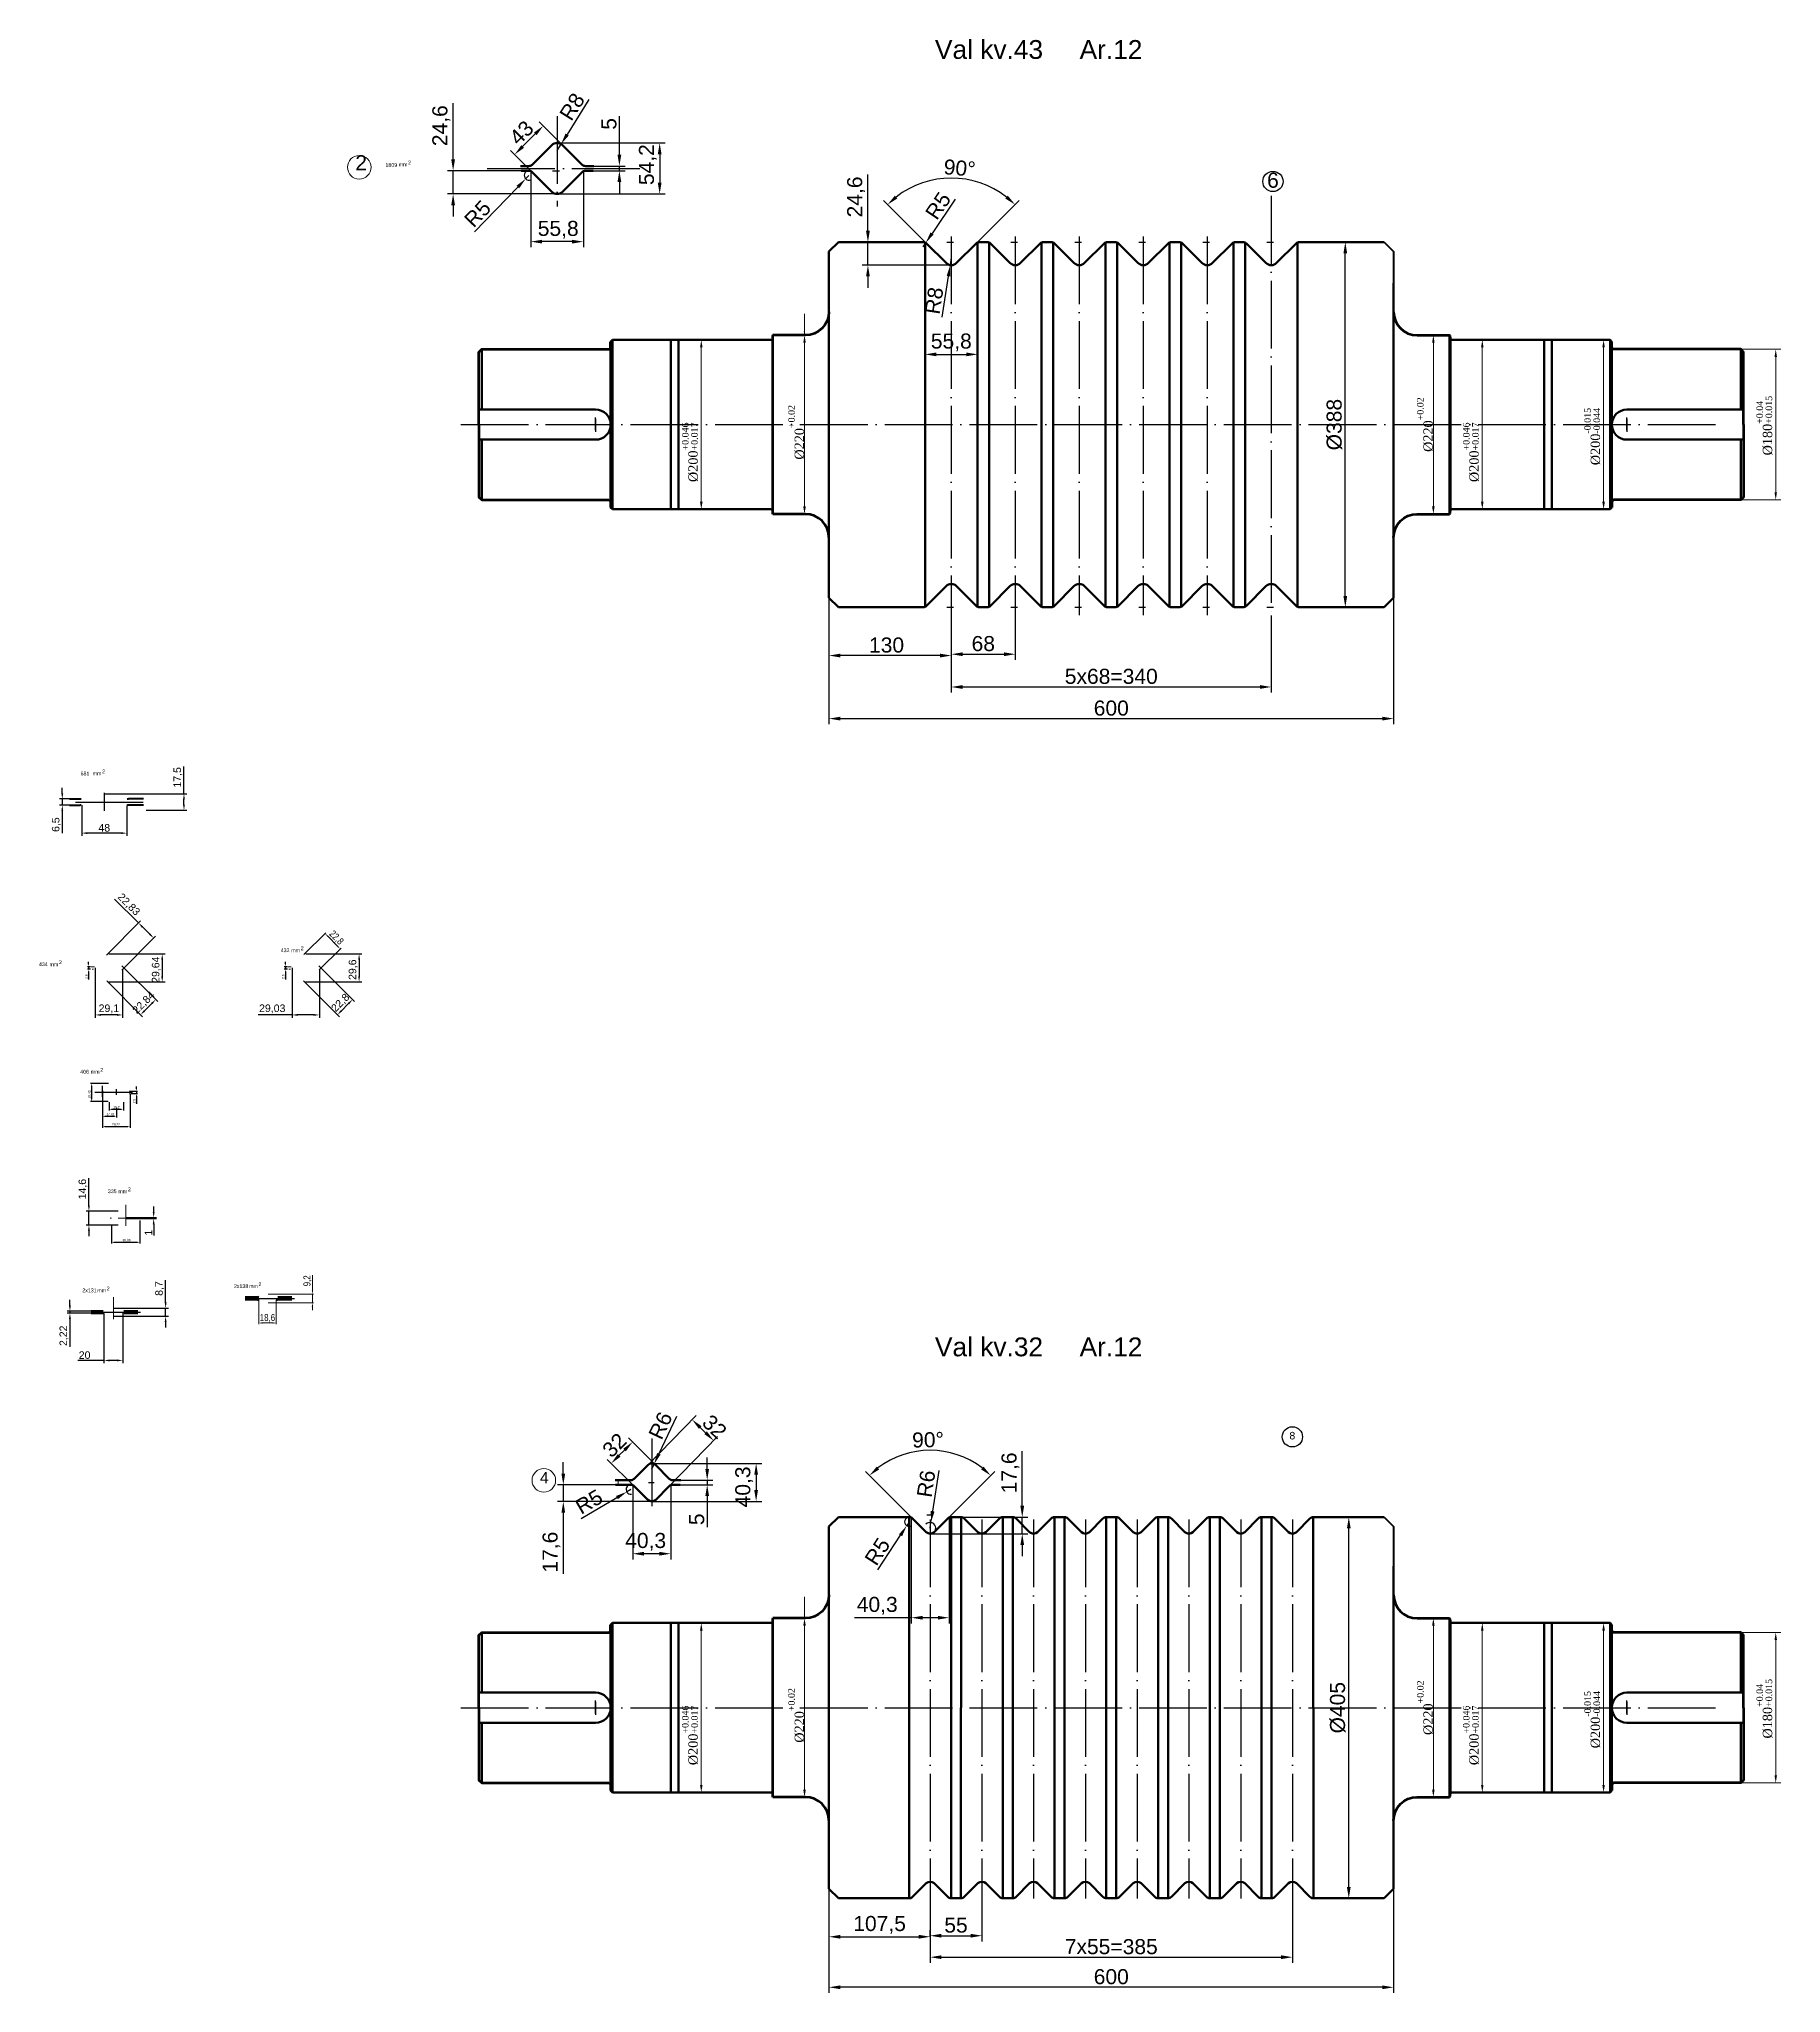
# Model space of a CAD drawing. Header units: millimetres. Extents: x -954 to 34898, y -2134 to 12006.
# Drawn here: x 8764 to 10615, y 109 to 2186 of the extents above; entities that cross this region are included whole.
import ezdxf

# ---------------------------------------------------------------- set-up
doc = ezdxf.new("R2010")
doc.units = ezdxf.units.MM
doc.header["$LTSCALE"] = 3
doc.linetypes.add('ACAD_ISO04W100', pattern=[30, 24, -3, 0, -3])
for name, color, linetype, lineweight in [('êîíòóðíàÿ', 7, 'Continuous', 53), ('контурная', 7, 'Continuous', 50), ('осевые', 1, 'ACAD_ISO04W100', 25), ('тонкая', 7, 'Continuous', 20), ('тонкий', 7, 'Continuous', 20)]:
    doc.layers.add(name, color=color, linetype=linetype, lineweight=lineweight)
doc.styles.add('s1v4', font='arial.ttf', dxfattribs={"height": 4})
doc.styles.add('s2.5v4', font='times.ttf', dxfattribs={"height": 10})
doc.styles.add('s2v4', font='arial.ttf', dxfattribs={"height": 8})
doc.styles.add('s3v2.5', font='arial.ttf', dxfattribs={"width": 0.8, "height": 7.5})
doc.styles.get("Standard").update_dxf_attribs({"font": 'arial.ttf'})
doc.dimstyles.new('ISO-25', dxfattribs={"dimtxt": 2.5, "dimasz": 2.5, "dimexe": 1.25, "dimexo": 0.625, "dimtad": 1, "dimtxsty": 'Standard', "dimcen": 2.5, "dimadec": 0, "dimazin": 0, "dimtfac": 1, "dimtmove": 0, "dimatfit": 3, "dimfxl": 1, "dimarcsym": 0})
doc.dimstyles.new('s2.5v4', dxfattribs={"dimtxt": 10, "dimasz": 8, "dimexe": 5.5, "dimexo": 0.5, "dimgap": 3.5, "dimtad": 1, "dimdec": 0, "dimtxsty": 's2.5v4', "dimcen": 2.5, "dimclrd": 256, "dimclre": 1, "dimclrt": 256, "dimadec": 0, "dimazin": 0, "dimtfac": 1, "dimtdec": 0, "dimtmove": 0, "dimatfit": 3, "dimfxl": 1, "dimlwd": -1, "dimlwe": -1, "dimarcsym": 0})
doc.dimstyles.new('s2v4', dxfattribs={"dimtxt": 8, "dimasz": 6, "dimexe": 3, "dimexo": 0, "dimgap": 1.5, "dimtad": 1, "dimtxsty": 'Standard', "dimcen": 2.5, "dimadec": 0, "dimazin": 0, "dimtfac": 1, "dimtmove": 0, "dimatfit": 3, "dimfxl": 1, "dimarcsym": 0})
doc.dimstyles.new('s3v2.5', dxfattribs={"dimtxt": 7.5, "dimasz": 4, "dimexe": 1.25, "dimexo": 0.625, "dimtad": 1, "dimtxsty": 's3v2.5', "dimcen": 1.5, "dimclrd": 6, "dimclre": 256, "dimclrt": 1, "dimadec": 0, "dimazin": 0, "dimtfac": 1, "dimtmove": 0, "dimatfit": 3, "dimfxl": 1, "dimlwd": -1, "dimlwe": -1, "dimarcsym": 0})
doc.dimstyles.new('s4v4', dxfattribs={"dimtxt": 16, "dimasz": 12, "dimexe": 6, "dimexo": 0, "dimgap": 3, "dimtad": 1, "dimtxsty": 'Standard', "dimcen": 2.5, "dimadec": 0, "dimazin": 0, "dimtfac": 1, "dimtmove": 0, "dimatfit": 3, "dimfxl": 1, "dimarcsym": 0})

msp = doc.modelspace()

# ---------------------------------------------------------------- texts
msp.add_text('2', height=16).set_placement((9100.47, 2046.164))
at = {"attachment_point": 5}
for s, insert, char_height in [('6', (10075.598, 2035.462), 16), ('8', (10096.216, 701.508), 8)]:
    msp.add_mtext(s, dxfattribs=dict(at, insert=insert, char_height=char_height))
at = {"layer": 'тонкая'}
for s, height, style, p in [('Val kv.43     Ar.12', 20, 's2v4', (9716.437, 2164.486)), ('2', 4, 's1v4', (9156.647, 2052.425)), ('1809', 4, 's1v4', (9132.547, 2049.673)), ('mm', 4, 's1v4', (9146.577, 2050.28)), ('681', 4, 's1v4', (8808.561, 1403.169)), ('mm', 4, 's1v4', (8821.369, 1403.231)), ('2', 4, 's1v4', (8831.439, 1405.376)), ('434', 4, 's1v4', (8764.295, 1200.54)), ('2', 4, 's1v4', (8785.592, 1202.584)), ('432', 4, 's1v4', (9021.202, 1215.326)), ('mm', 4, 's1v4', (9032.43, 1215.226)), ('2', 4, 's1v4', (9042.5, 1217.37)), ('mm', 4, 's1v4', (8775.522, 1200.439)), ('406', 4, 's1v4', (8808.16, 1086.299)), ('mm', 4, 's1v4', (8819.388, 1086.199)), ('2', 4, 's1v4', (8829.458, 1088.343)), ('335', 4, 's1v4', (8837.499, 959.259)), ('mm', 4, 's1v4', (8848.727, 959.158)), ('2', 4, 's1v4', (8858.797, 961.303)), ('2x131', 4, 's1v4', (8810.367, 853.943)), ('mm', 4, 's1v4', (8826.327, 853.843)), ('2', 4, 's1v4', (8836.397, 855.987)), ('2x138', 4, 's1v4', (8971.513, 858.457)), ('mm', 4, 's1v4', (8987.473, 858.356)), ('2', 4, 's1v4', (8997.543, 860.501)), ('Val kv.32     Ar.12', 20, 's2v4', (9716.437, 785.908))]:
    msp.add_text(s, height=height, dxfattribs=dict(at, style=style)).set_placement(p)
at = {"layer": 'тонкий', "style": 's1v4'}
msp.add_text('4', height=12, dxfattribs=at).set_placement((9296.632, 650.913))

# ---------------------------------------------------------------- blocks, each defined once
blk = doc.blocks.new('*D10')
at = {"layer": 'Defpoints', "color": 0, "transparency": 16777216}
for p in [(9443.3, 654.3), (9443.3, 649.3), (9474.4, 654.3)]:
    blk.add_point(p, dxfattribs=at)
at = {"layer": 'тонкая', "color": 0, "lineweight": -2, "transparency": 16777216}
for p, q in [((9474.4, 666.3), (9474.4, 678.3)), ((9443.3, 654.3), (9480.4, 654.3)), ((9443.3, 649.3), (9480.4, 649.3)), ((9474.4, 654.3), (9474.4, 649.3)), ((9474.4, 637.3), (9474.4, 604.4))]:
    blk.add_line(p, q, dxfattribs=at)
at = {"layer": 'тонкая', "color": 0, "transparency": 16777216}
for points in [[(9472.4, 666.3), (9476.4, 666.3), (9474.4, 654.3)], [(9472.4, 637.3), (9476.4, 637.3), (9474.4, 649.3)]]:
    blk.add_solid(points, dxfattribs=at)
at = {"layer": 'тонкая', "color": 0, "transparency": 16777216, "insert": (9463.3, 612.7), "char_height": 16, "attachment_point": 5, "rotation": 90}
blk.add_mtext('5', dxfattribs=at)
blk = doc.blocks.new('*D1')
at = {"layer": 'Defpoints', "color": 0, "transparency": 16777216}
for p in [(9415.4, 672), (9415.4, 631.7), (9526.4, 631.7)]:
    blk.add_point(p, dxfattribs=at)
at = {"layer": 'тонкая', "color": 0, "lineweight": -2, "transparency": 16777216}
for p, q in [((9415.4, 672), (9532.4, 672)), ((9526.4, 660), (9526.4, 643.7)), ((9415.4, 631.7), (9532.4, 631.7))]:
    blk.add_line(p, q, dxfattribs=at)
at = {"layer": 'тонкая', "color": 0, "transparency": 16777216}
for points in [[(9524.4, 660), (9528.4, 660), (9526.4, 672)], [(9524.4, 643.7), (9528.4, 643.7), (9526.4, 631.7)]]:
    blk.add_solid(points, dxfattribs=at)
at = {"layer": 'тонкая', "color": 0, "transparency": 16777216, "insert": (9513.7, 647.1), "char_height": 16, "attachment_point": 5, "rotation": 90}
blk.add_mtext('40,3', dxfattribs=at)
blk = doc.blocks.new('*D11')
at = {"layer": 'Defpoints', "color": 0, "transparency": 16777216}
for p in [(9395.1, 694.8), (9419.4, 670.5), (9396.8, 647.9)]:
    blk.add_point(p, dxfattribs=at)
at = {"layer": 'тонкая', "color": 0, "lineweight": -2, "transparency": 16777216}
for p, q in [((9380.9, 680.7), (9386.6, 686.3)), ((9419.4, 670.5), (9390.9, 699.1)), ((9396.8, 647.9), (9368.2, 676.4))]:
    blk.add_line(p, q, dxfattribs=at)
at = {"layer": 'тонкая', "color": 0, "transparency": 16777216}
for points in [[(9385.2, 687.7), (9388, 684.9), (9395.1, 694.8)], [(9379.5, 682.1), (9382.4, 679.2), (9372.5, 672.2)]]:
    blk.add_solid(points, dxfattribs=at)
at = {"layer": 'тонкая', "color": 0, "transparency": 16777216, "insert": (9375.9, 691.4), "char_height": 16, "attachment_point": 5, "rotation": 45}
blk.add_mtext('32', dxfattribs=at)
blk = doc.blocks.new('*D2')
at = {"layer": 'Defpoints', "color": 0, "transparency": 16777216}
for p in [(9395.3, 649.3), (9435.6, 649.3), (9395.3, 576.1)]:
    blk.add_point(p, dxfattribs=at)
at = {"layer": 'тонкая', "color": 0, "lineweight": -2, "transparency": 16777216}
for p, q in [((9395.3, 649.3), (9395.3, 570.1)), ((9435.6, 649.3), (9435.6, 570.1)), ((9423.6, 576.1), (9407.3, 576.1))]:
    blk.add_line(p, q, dxfattribs=at)
at = {"layer": 'тонкая', "color": 0, "transparency": 16777216}
for points in [[(9407.3, 578.1), (9407.3, 574.1), (9395.3, 576.1)], [(9423.6, 578.1), (9423.6, 574.1), (9435.6, 576.1)]]:
    blk.add_solid(points, dxfattribs=at)
at = {"layer": 'тонкая', "color": 0, "transparency": 16777216, "insert": (9409, 588.7), "char_height": 16, "attachment_point": 5}
blk.add_mtext('40,3', dxfattribs=at)
blk = doc.blocks.new('*D12')
at = {"layer": 'Defpoints', "color": 0, "transparency": 16777216}
for p in [(9415.4, 666), (9418, 671.4)]:
    blk.add_point(p, dxfattribs=at)
at = {"layer": 'тонкая', "color": 0, "lineweight": -2, "transparency": 16777216}
for p, q in [((9441.7, 721.9), (9423.1, 682.3)), ((9415.4, 666), (9418, 671.4))]:
    blk.add_line(p, q, dxfattribs=at)
at = {"layer": 'тонкая', "color": 0, "transparency": 16777216}
blk.add_solid([(9421.2, 683.1), (9424.9, 681.5), (9418, 671.4)], dxfattribs=at)
at = {"layer": 'тонкая', "color": 0, "transparency": 16777216, "insert": (9424.8, 712.3), "char_height": 16, "attachment_point": 5, "rotation": 64.8631}
blk.add_mtext('R6', dxfattribs=at)
blk = doc.blocks.new('*D13')
at = {"layer": 'Defpoints', "color": 0, "transparency": 16777216}
for p in [(9393.2, 644.3), (9388.9, 641.8)]:
    blk.add_point(p, dxfattribs=at)
at = {"layer": 'тонкая', "color": 0, "lineweight": -2, "transparency": 16777216}
for p, q in [((9393.2, 644.3), (9388.9, 641.8)), ((9340.6, 613.6), (9378.5, 635.8))]:
    blk.add_line(p, q, dxfattribs=at)
blk.add_arc((9393.2, 644.3), 5, 90, 279.0376, dxfattribs=at)
at = {"layer": 'тонкая', "color": 0, "transparency": 16777216}
blk.add_solid([(9377.5, 637.5), (9379.5, 634), (9388.9, 641.8)], dxfattribs=at)
at = {"layer": 'тонкая', "color": 0, "transparency": 16777216, "insert": (9348.8, 631.3), "char_height": 16, "attachment_point": 5, "rotation": 30.2827}
blk.add_mtext('R5', dxfattribs=at)
blk = doc.blocks.new('*D14')
at = {"layer": 'Defpoints', "color": 0, "transparency": 16777216}
for p in [(9458.4, 718.6), (9411.2, 670.2), (9434.1, 647.9)]:
    blk.add_point(p, dxfattribs=at)
at = {"layer": 'тонкая', "color": 0, "lineweight": -2, "transparency": 16777216}
for p, q in [((9411.2, 670.2), (9462.6, 722.9)), ((9472.7, 704.6), (9467, 710.2)), ((9434.1, 647.9), (9485.5, 700.5))]:
    blk.add_line(p, q, dxfattribs=at)
at = {"layer": 'тонкая', "color": 0, "transparency": 16777216}
for points in [[(9468.4, 711.7), (9465.6, 708.8), (9458.4, 718.6)], [(9474.1, 706.1), (9471.4, 703.2), (9481.3, 696.2)]]:
    blk.add_solid(points, dxfattribs=at)
at = {"layer": 'тонкая', "color": 0, "transparency": 16777216, "insert": (9482.2, 711), "char_height": 16, "attachment_point": 5, "rotation": 315.6712}
blk.add_mtext('32', dxfattribs=at)
blk = doc.blocks.new('*D15')
at = {"layer": 'Defpoints', "color": 0, "transparency": 16777216}
for p in [(9321.5, 649.3), (9377.1, 649.3), (9415.4, 631.7)]:
    blk.add_point(p, dxfattribs=at)
at = {"layer": 'тонкая', "color": 0, "lineweight": -2, "transparency": 16777216}
for p, q in [((9321.5, 661.3), (9321.5, 673.3)), ((9377.1, 649.3), (9315.5, 649.3)), ((9321.5, 649.3), (9321.5, 631.7)), ((9415.4, 631.7), (9315.5, 631.7)), ((9321.5, 619.7), (9321.5, 554.7))]:
    blk.add_line(p, q, dxfattribs=at)
at = {"layer": 'тонкая', "color": 0, "transparency": 16777216}
for points in [[(9319.5, 661.3), (9323.5, 661.3), (9321.5, 649.3)], [(9319.5, 619.7), (9323.5, 619.7), (9321.5, 631.7)]]:
    blk.add_solid(points, dxfattribs=at)
at = {"layer": 'тонкая', "color": 0, "transparency": 16777216, "insert": (9308.9, 577.8), "char_height": 16, "attachment_point": 5, "rotation": 90}
blk.add_mtext('17,6', dxfattribs=at)
blk = doc.blocks.new('*D16')
at = {"layer": 'Defpoints', "color": 0, "transparency": 16777216}
for p in [(9686.4, 605.8), (9689.1, 610)]:
    blk.add_point(p, dxfattribs=at)
at = {"layer": 'тонкая', "color": 0, "lineweight": -2, "transparency": 16777216}
for p, q in [((9689.1, 610), (9686.4, 605.8)), ((9655.9, 558.9), (9679.9, 595.7))]:
    blk.add_line(p, q, dxfattribs=at)
blk.add_arc((9689.1, 610), 5, 90, 305.7665, dxfattribs=at)
at = {"layer": 'тонкая', "color": 0, "transparency": 16777216}
blk.add_solid([(9678.2, 596.8), (9681.5, 594.7), (9686.4, 605.8)], dxfattribs=at)
at = {"layer": 'тонкая', "color": 0, "transparency": 16777216, "insert": (9655.3, 578.4), "char_height": 16, "attachment_point": 5, "rotation": 57.0116}
blk.add_mtext('R5', dxfattribs=at)
blk = doc.blocks.new('*D17')
at = {"layer": 'Defpoints', "color": 0, "transparency": 16777216}
for p in [(9469.4, 502.5), (9467.8, 322.5), (9468.1, 322.5)]:
    blk.add_point(p, dxfattribs=at)
at = {"layer": 'тонкая', "color": 1, "transparency": 16777216}
for p, q in [((9468.9, 502.5), (9462.6, 502.5)), ((9468.3, 322.5), (9473.6, 322.5))]:
    blk.add_line(p, q, dxfattribs=at)
at = {"layer": 'тонкая', "transparency": 16777216}
blk.add_line((9468.1, 494.5), (9468.1, 330.5), dxfattribs=at)
for points in [[(9466.8, 494.5), (9469.5, 494.5), (9468.1, 502.5)], [(9466.8, 330.5), (9469.5, 330.5), (9468.1, 322.5)]]:
    blk.add_solid(points, dxfattribs=at)
at = {"layer": 'тонкая', "transparency": 16777216, "insert": (9456.2, 383.1), "char_height": 10, "attachment_point": 5, "rotation": 90, "style": 's2.5v4'}
blk.add_mtext('%%C200{\\H0.7x;\\S+0.046^ +0.017;}', dxfattribs=at)
blk = doc.blocks.new('*D18')
at = {"layer": 'Defpoints', "color": 0, "transparency": 16777216}
for p in [(9561.6, 507.5), (9577.8, 507.5), (9561.6, 317.5)]:
    blk.add_point(p, dxfattribs=at)
at = {"layer": 'тонкая', "color": 1, "transparency": 16777216}
for p, q in [((9562.1, 507.5), (9583.3, 507.5)), ((9562.1, 317.5), (9583.3, 317.5))]:
    blk.add_line(p, q, dxfattribs=at)
at = {"layer": 'тонкая', "transparency": 16777216}
blk.add_line((9577.8, 325.5), (9577.8, 499.5), dxfattribs=at)
for points in [[(9576.5, 499.5), (9579.2, 499.5), (9577.8, 507.5)], [(9576.5, 325.5), (9579.2, 325.5), (9577.8, 317.5)]]:
    blk.add_solid(points, dxfattribs=at)
at = {"layer": 'тонкая', "transparency": 16777216, "insert": (9569.1, 404.3), "char_height": 10, "attachment_point": 5, "rotation": 90, "style": 's2.5v4'}
blk.add_mtext('%%C220{\\H0.7x;\\S+0.02^ ;}', dxfattribs=at)
blk = doc.blocks.new('*D19')
at = {"layer": 'Defpoints', "color": 0, "transparency": 16777216}
for p in [(10246.1, 507.5), (10246.1, 507.5), (10246.1, 317.5)]:
    blk.add_point(p, dxfattribs=at)
at = {"layer": 'тонкая', "color": 1, "transparency": 16777216}
for p, q in [((10245.6, 507.5), (10240.6, 507.5)), ((10245.6, 317.5), (10240.6, 317.5))]:
    blk.add_line(p, q, dxfattribs=at)
at = {"layer": 'тонкая', "transparency": 16777216}
blk.add_line((10246.1, 325.5), (10246.1, 499.5), dxfattribs=at)
for points in [[(10244.7, 499.5), (10247.4, 499.5), (10246.1, 507.5)], [(10244.7, 325.5), (10247.4, 325.5), (10246.1, 317.5)]]:
    blk.add_solid(points, dxfattribs=at)
at = {"layer": 'тонкая', "transparency": 16777216, "insert": (10237.3, 412.5), "char_height": 10, "attachment_point": 5, "rotation": 90, "style": 's2.5v4'}
blk.add_mtext('%%C220{\\H0.7x;\\S+0.02^ ;}', dxfattribs=at)
blk = doc.blocks.new('*D3')
at = {"layer": 'Defpoints', "color": 0, "transparency": 16777216}
for p in [(10299.4, 502.5), (10297.8, 322.5), (10298.1, 322.5)]:
    blk.add_point(p, dxfattribs=at)
at = {"layer": 'тонкая', "color": 1, "transparency": 16777216}
for p, q in [((10298.9, 502.5), (10292.6, 502.5)), ((10298.3, 322.5), (10303.6, 322.5))]:
    blk.add_line(p, q, dxfattribs=at)
at = {"layer": 'тонкая', "transparency": 16777216}
blk.add_line((10298.1, 494.5), (10298.1, 330.5), dxfattribs=at)
for points in [[(10296.7, 494.5), (10299.4, 494.5), (10298.1, 502.5)], [(10296.7, 330.5), (10299.4, 330.5), (10298.1, 322.5)]]:
    blk.add_solid(points, dxfattribs=at)
at = {"layer": 'тонкая', "transparency": 16777216, "insert": (10286.1, 383.1), "char_height": 10, "attachment_point": 5, "rotation": 90, "style": 's2.5v4'}
blk.add_mtext('%%C200{\\H0.7x;\\S+0.046^ +0.017;}', dxfattribs=at)
blk = doc.blocks.new('*D4')
at = {"layer": 'Defpoints', "color": 0, "transparency": 16777216}
for p in [(10410.5, 502.5), (10427, 502.5), (10410.5, 322.5)]:
    blk.add_point(p, dxfattribs=at)
at = {"layer": 'тонкая', "color": 1, "transparency": 16777216}
for p, q in [((10411, 502.5), (10432.5, 502.5)), ((10411, 322.5), (10432.5, 322.5))]:
    blk.add_line(p, q, dxfattribs=at)
at = {"layer": 'тонкая', "transparency": 16777216}
blk.add_line((10427, 330.5), (10427, 494.5), dxfattribs=at)
for points in [[(10425.6, 494.5), (10428.3, 494.5), (10427, 502.5)], [(10425.6, 330.5), (10428.3, 330.5), (10427, 322.5)]]:
    blk.add_solid(points, dxfattribs=at)
at = {"layer": 'тонкая', "transparency": 16777216, "insert": (10415, 399.8), "char_height": 10, "attachment_point": 5, "rotation": 90, "style": 's2.5v4'}
blk.add_mtext('%%C200{\\H0.7x;\\S-0.015^ -0.044;}', dxfattribs=at)
blk = doc.blocks.new('*D5')
at = {"layer": 'Defpoints', "color": 0, "transparency": 16777216}
for p in [(10572.3, 492.5), (10572.3, 332.5), (10609.9, 332.5)]:
    blk.add_point(p, dxfattribs=at)
at = {"layer": 'тонкая', "color": 1, "transparency": 16777216}
for p, q in [((10572.8, 492.5), (10615.4, 492.5)), ((10572.8, 332.5), (10615.4, 332.5))]:
    blk.add_line(p, q, dxfattribs=at)
at = {"layer": 'тонкая', "transparency": 16777216}
blk.add_line((10609.9, 484.5), (10609.9, 340.5), dxfattribs=at)
for points in [[(10608.6, 484.5), (10611.2, 484.5), (10609.9, 492.5)], [(10608.6, 340.5), (10611.2, 340.5), (10609.9, 332.5)]]:
    blk.add_solid(points, dxfattribs=at)
at = {"layer": 'тонкая', "transparency": 16777216, "insert": (10597.9, 411.4), "char_height": 10, "attachment_point": 5, "rotation": 90, "style": 's2.5v4'}
blk.add_mtext('%%C180{\\H0.7x;\\S+0.04^ +0.015;}', dxfattribs=at)
blk = doc.blocks.new('*D20')
at = {"layer": 'Defpoints', "color": 0, "transparency": 16777216}
for p in [(9603.8, 220), (9711.3, 209.8), (9711.3, 169.1)]:
    blk.add_point(p, dxfattribs=at)
at = {"layer": 'тонкая', "color": 0, "lineweight": -2, "transparency": 16777216}
for p, q in [((9603.8, 220), (9603.8, 163.1)), ((9711.3, 209.8), (9711.3, 163.1)), ((9615.8, 169.1), (9699.3, 169.1))]:
    blk.add_line(p, q, dxfattribs=at)
at = {"layer": 'тонкая', "color": 0, "transparency": 16777216}
for points in [[(9615.8, 171.1), (9615.8, 167.1), (9603.8, 169.1)], [(9699.3, 171.1), (9699.3, 167.1), (9711.3, 169.1)]]:
    blk.add_solid(points, dxfattribs=at)
at = {"layer": 'тонкая', "color": 0, "transparency": 16777216, "insert": (9657.6, 181.7), "char_height": 16, "attachment_point": 5}
blk.add_mtext('107,5', dxfattribs=at)
blk = doc.blocks.new('*D21')
at = {"layer": 'Defpoints', "color": 0, "transparency": 16777216}
for p in [(9766.3, 209.8), (9711.3, 169.1), (9766.3, 170.2)]:
    blk.add_point(p, dxfattribs=at)
at = {"layer": 'тонкая', "color": 0, "lineweight": -2, "transparency": 16777216}
for p, q in [((9766.3, 209.8), (9766.3, 164.2)), ((9711.3, 169.1), (9711.3, 176.2)), ((9723.3, 170.2), (9754.3, 170.2))]:
    blk.add_line(p, q, dxfattribs=at)
at = {"layer": 'тонкая', "color": 0, "transparency": 16777216}
for points in [[(9723.3, 172.2), (9723.3, 168.2), (9711.3, 170.2)], [(9754.3, 172.2), (9754.3, 168.2), (9766.3, 170.2)]]:
    blk.add_solid(points, dxfattribs=at)
at = {"layer": 'тонкая', "color": 0, "transparency": 16777216, "insert": (9738.8, 181.4), "char_height": 16, "attachment_point": 5}
blk.add_mtext('55', dxfattribs=at)
blk = doc.blocks.new('*D22')
at = {"layer": 'Defpoints', "color": 0, "transparency": 16777216}
for p in [(10096.3, 209.8), (9711.3, 163.6), (10096.3, 147.4)]:
    blk.add_point(p, dxfattribs=at)
at = {"layer": 'тонкая', "color": 0, "lineweight": -2, "transparency": 16777216}
for p, q in [((10096.3, 209.8), (10096.3, 141.4)), ((9711.3, 163.6), (9711.3, 141.4)), ((9723.3, 147.4), (10084.3, 147.4))]:
    blk.add_line(p, q, dxfattribs=at)
at = {"layer": 'тонкая', "color": 0, "transparency": 16777216}
for points in [[(9723.3, 149.4), (9723.3, 145.4), (9711.3, 147.4)], [(10084.3, 149.4), (10084.3, 145.4), (10096.3, 147.4)]]:
    blk.add_solid(points, dxfattribs=at)
at = {"layer": 'тонкая', "color": 0, "transparency": 16777216, "insert": (9903.8, 158.5), "char_height": 16, "attachment_point": 5}
blk.add_mtext('7x55=385', dxfattribs=at)
blk = doc.blocks.new('*D23')
at = {"layer": 'Defpoints', "color": 0, "transparency": 16777216}
for p in [(9711.3, 603.4), (9712.2, 609.3)]:
    blk.add_point(p, dxfattribs=at)
at = {"layer": 'тонкая', "color": 0, "lineweight": -2, "transparency": 16777216}
for p, q in [((9720.6, 664.5), (9714, 621.2)), ((9711.3, 603.4), (9712.2, 609.3))]:
    blk.add_line(p, q, dxfattribs=at)
blk.add_arc((9711.3, 603.4), 6, 315, 138.6934, dxfattribs=at)
at = {"layer": 'тонкая', "color": 0, "transparency": 16777216}
blk.add_solid([(9712, 621.5), (9716, 620.9), (9712.2, 609.3)], dxfattribs=at)
at = {"layer": 'тонкая', "color": 0, "transparency": 16777216, "insert": (9707.1, 650.4), "char_height": 16, "attachment_point": 5, "rotation": 81.3976}
blk.add_mtext('R6', dxfattribs=at)
blk = doc.blocks.new('*D24')
at = {"layer": 'Defpoints', "color": 0, "transparency": 16777216}
for p in [(9691.2, 615), (9731.5, 615), (9691.2, 508.1)]:
    blk.add_point(p, dxfattribs=at)
at = {"layer": 'тонкая', "color": 0, "lineweight": -2, "transparency": 16777216}
for p, q in [((9691.2, 615), (9691.2, 502.1)), ((9731.5, 615), (9731.5, 502.1)), ((9691.2, 508.1), (9631, 508.1)), ((9719.5, 508.1), (9703.2, 508.1))]:
    blk.add_line(p, q, dxfattribs=at)
at = {"layer": 'тонкая', "color": 0, "transparency": 16777216}
for points in [[(9703.2, 510.1), (9703.2, 506.1), (9691.2, 508.1)], [(9719.5, 510.1), (9719.5, 506.1), (9731.5, 508.1)]]:
    blk.add_solid(points, dxfattribs=at)
at = {"layer": 'тонкая', "color": 0, "transparency": 16777216, "insert": (9655.1, 520.8), "char_height": 16, "attachment_point": 5}
blk.add_mtext('40,3', dxfattribs=at)
blk = doc.blocks.new('*D25')
at = {"layer": 'Defpoints', "color": 0, "transparency": 16777216}
for p in [(9738.8, 615), (9809.2, 615), (9711.3, 597.4)]:
    blk.add_point(p, dxfattribs=at)
at = {"layer": 'тонкая', "color": 0, "lineweight": -2, "transparency": 16777216}
for p, q in [((9809.2, 627), (9809.2, 685)), ((9738.8, 615), (9815.2, 615)), ((9809.2, 597.4), (9809.2, 615)), ((9711.3, 597.4), (9815.2, 597.4)), ((9809.2, 585.4), (9809.2, 573.4))]:
    blk.add_line(p, q, dxfattribs=at)
at = {"layer": 'тонкая', "color": 0, "transparency": 16777216}
for points in [[(9807.2, 627), (9811.2, 627), (9809.2, 615)], [(9807.2, 585.4), (9811.2, 585.4), (9809.2, 597.4)]]:
    blk.add_solid(points, dxfattribs=at)
at = {"layer": 'тонкая', "color": 0, "transparency": 16777216, "insert": (9796.6, 662), "char_height": 16, "attachment_point": 5, "rotation": 90}
blk.add_mtext('17,6', dxfattribs=at)
blk = doc.blocks.new('*D26')
at = {"layer": 'Defpoints', "color": 0, "transparency": 16777216}
for p in [(9734.9, 682.8), (9692.7, 613.5), (9730, 613.5), (9707.1, 599.1), (9715.6, 599.1)]:
    blk.add_point(p, dxfattribs=at)
at = {"layer": 'тонкая', "color": 0, "lineweight": -2, "transparency": 16777216}
for p, q in [((9692.7, 613.5), (9642.7, 663.5)), ((9730, 613.5), (9780, 663.5))]:
    blk.add_line(p, q, dxfattribs=at)
blk.add_arc((9711.3, 594.9), 91.1, 52.5543, 127.4457, dxfattribs=at)
at = {"layer": 'тонкая', "color": 0, "transparency": 16777216}
for points in [[(9657.3, 665.7), (9654.6, 668.7), (9646.9, 659.3)], [(9768, 668.7), (9765.4, 665.7), (9775.7, 659.3)]]:
    blk.add_solid(points, dxfattribs=at)
at = {"layer": 'тонкая', "color": 0, "transparency": 16777216, "insert": (9709.1, 697.1), "char_height": 16, "attachment_point": 5, "rotation": 1.2614}
blk.add_mtext('90°', dxfattribs=at)
blk = doc.blocks.new('*D27')
at = {"layer": 'Defpoints', "color": 0, "transparency": 16777216}
for p in [(10203.8, 220), (9603.8, 163.6), (9603.8, 115.4)]:
    blk.add_point(p, dxfattribs=at)
at = {"layer": 'тонкая', "color": 0, "lineweight": -2, "transparency": 16777216}
for p, q in [((10203.8, 220), (10203.8, 109.4)), ((9603.8, 163.6), (9603.8, 109.4)), ((10191.8, 115.4), (9615.8, 115.4))]:
    blk.add_line(p, q, dxfattribs=at)
at = {"layer": 'тонкая', "color": 0, "transparency": 16777216}
for points in [[(9615.8, 117.4), (9615.8, 113.4), (9603.8, 115.4)], [(10191.8, 117.4), (10191.8, 113.4), (10203.8, 115.4)]]:
    blk.add_solid(points, dxfattribs=at)
at = {"layer": 'тонкая', "color": 0, "transparency": 16777216, "insert": (9903.8, 126.6), "char_height": 16, "attachment_point": 5}
blk.add_mtext('600', dxfattribs=at)
blk = doc.blocks.new('*D28')
at = {"layer": 'Defpoints', "color": 0, "transparency": 16777216}
for p in [(10156.2, 615), (10171.3, 615), (10171.3, 210)]:
    blk.add_point(p, dxfattribs=at)
at = {"layer": 'тонкая', "color": 0, "lineweight": -2, "transparency": 16777216}
for p, q in [((10171.3, 615), (10150.2, 615)), ((10156.2, 222), (10156.2, 603)), ((10171.3, 210), (10150.2, 210))]:
    blk.add_line(p, q, dxfattribs=at)
at = {"layer": 'тонкая', "color": 0, "transparency": 16777216}
for points in [[(10154.2, 603), (10158.2, 603), (10156.2, 615)], [(10154.2, 222), (10158.2, 222), (10156.2, 210)]]:
    blk.add_solid(points, dxfattribs=at)
at = {"layer": 'тонкая', "color": 0, "transparency": 16777216, "insert": (10144.5, 412.5), "char_height": 16, "attachment_point": 5, "rotation": 90}
blk.add_mtext('%%C405', dxfattribs=at)
blk = doc.blocks.new('*D29')
at = {"layer": 'Defpoints', "color": 0, "transparency": 16777216}
for p in [(9469.4, 1865.9), (9467.8, 1685.9), (9468.1, 1685.9)]:
    blk.add_point(p, dxfattribs=at)
at = {"layer": 'тонкая', "color": 1, "transparency": 16777216}
for p, q in [((9468.9, 1865.9), (9462.6, 1865.9)), ((9468.3, 1685.9), (9473.6, 1685.9))]:
    blk.add_line(p, q, dxfattribs=at)
at = {"layer": 'тонкая', "transparency": 16777216}
blk.add_line((9468.1, 1857.9), (9468.1, 1693.9), dxfattribs=at)
for points in [[(9466.8, 1857.9), (9469.5, 1857.9), (9468.1, 1865.9)], [(9466.8, 1693.9), (9469.5, 1693.9), (9468.1, 1685.9)]]:
    blk.add_solid(points, dxfattribs=at)
at = {"layer": 'тонкая', "transparency": 16777216, "insert": (9456.2, 1746.5), "char_height": 10, "attachment_point": 5, "rotation": 90, "style": 's2.5v4'}
blk.add_mtext('%%C200{\\H0.7x;\\S+0.046^ +0.017;}', dxfattribs=at)
blk = doc.blocks.new('*D30')
at = {"layer": 'Defpoints', "color": 0, "transparency": 16777216}
for p in [(9561.6, 1870.9), (9577.8, 1870.9), (9561.6, 1680.9)]:
    blk.add_point(p, dxfattribs=at)
at = {"layer": 'тонкая', "color": 1, "transparency": 16777216}
for p, q in [((9562.1, 1870.9), (9583.3, 1870.9)), ((9562.1, 1680.9), (9583.3, 1680.9))]:
    blk.add_line(p, q, dxfattribs=at)
at = {"layer": 'тонкая', "transparency": 16777216}
blk.add_line((9577.8, 1688.9), (9577.8, 1862.9), dxfattribs=at)
for points in [[(9576.5, 1862.9), (9579.2, 1862.9), (9577.8, 1870.9)], [(9576.5, 1688.9), (9579.2, 1688.9), (9577.8, 1680.9)]]:
    blk.add_solid(points, dxfattribs=at)
at = {"layer": 'тонкая', "transparency": 16777216, "insert": (9569.1, 1767.7), "char_height": 10, "attachment_point": 5, "rotation": 90, "style": 's2.5v4'}
blk.add_mtext('%%C220{\\H0.7x;\\S+0.02^ ;}', dxfattribs=at)
blk = doc.blocks.new('*D31')
at = {"layer": 'Defpoints', "color": 0, "transparency": 16777216}
for p in [(10246.1, 1870.9), (10246.1, 1870.9), (10246.1, 1680.9)]:
    blk.add_point(p, dxfattribs=at)
at = {"layer": 'тонкая', "color": 1, "transparency": 16777216}
for p, q in [((10245.6, 1870.9), (10240.6, 1870.9)), ((10245.6, 1680.9), (10240.6, 1680.9))]:
    blk.add_line(p, q, dxfattribs=at)
at = {"layer": 'тонкая', "transparency": 16777216}
blk.add_line((10246.1, 1688.9), (10246.1, 1862.9), dxfattribs=at)
for points in [[(10244.7, 1862.9), (10247.4, 1862.9), (10246.1, 1870.9)], [(10244.7, 1688.9), (10247.4, 1688.9), (10246.1, 1680.9)]]:
    blk.add_solid(points, dxfattribs=at)
at = {"layer": 'тонкая', "transparency": 16777216, "insert": (10237.3, 1775.9), "char_height": 10, "attachment_point": 5, "rotation": 90, "style": 's2.5v4'}
blk.add_mtext('%%C220{\\H0.7x;\\S+0.02^ ;}', dxfattribs=at)
blk = doc.blocks.new('*D6')
at = {"layer": 'Defpoints', "color": 0, "transparency": 16777216}
for p in [(10299.4, 1865.9), (10297.8, 1685.9), (10298.1, 1685.9)]:
    blk.add_point(p, dxfattribs=at)
at = {"layer": 'тонкая', "color": 1, "transparency": 16777216}
for p, q in [((10298.9, 1865.9), (10292.6, 1865.9)), ((10298.3, 1685.9), (10303.6, 1685.9))]:
    blk.add_line(p, q, dxfattribs=at)
at = {"layer": 'тонкая', "transparency": 16777216}
blk.add_line((10298.1, 1857.9), (10298.1, 1693.9), dxfattribs=at)
for points in [[(10296.7, 1857.9), (10299.4, 1857.9), (10298.1, 1865.9)], [(10296.7, 1693.9), (10299.4, 1693.9), (10298.1, 1685.9)]]:
    blk.add_solid(points, dxfattribs=at)
at = {"layer": 'тонкая', "transparency": 16777216, "insert": (10286.1, 1746.5), "char_height": 10, "attachment_point": 5, "rotation": 90, "style": 's2.5v4'}
blk.add_mtext('%%C200{\\H0.7x;\\S+0.046^ +0.017;}', dxfattribs=at)
blk = doc.blocks.new('*D7')
at = {"layer": 'Defpoints', "color": 0, "transparency": 16777216}
for p in [(10410.5, 1865.9), (10427, 1865.9), (10410.5, 1685.9)]:
    blk.add_point(p, dxfattribs=at)
at = {"layer": 'тонкая', "color": 1, "transparency": 16777216}
for p, q in [((10411, 1865.9), (10432.5, 1865.9)), ((10411, 1685.9), (10432.5, 1685.9))]:
    blk.add_line(p, q, dxfattribs=at)
at = {"layer": 'тонкая', "transparency": 16777216}
blk.add_line((10427, 1693.9), (10427, 1857.9), dxfattribs=at)
for points in [[(10425.6, 1857.9), (10428.3, 1857.9), (10427, 1865.9)], [(10425.6, 1693.9), (10428.3, 1693.9), (10427, 1685.9)]]:
    blk.add_solid(points, dxfattribs=at)
at = {"layer": 'тонкая', "transparency": 16777216, "insert": (10415, 1763.2), "char_height": 10, "attachment_point": 5, "rotation": 90, "style": 's2.5v4'}
blk.add_mtext('%%C200{\\H0.7x;\\S-0.015^ -0.044;}', dxfattribs=at)
blk = doc.blocks.new('*D8')
at = {"layer": 'Defpoints', "color": 0, "transparency": 16777216}
for p in [(10572.3, 1855.9), (10572.3, 1695.9), (10609.9, 1695.9)]:
    blk.add_point(p, dxfattribs=at)
at = {"layer": 'тонкая', "color": 1, "transparency": 16777216}
for p, q in [((10572.8, 1855.9), (10615.4, 1855.9)), ((10572.8, 1695.9), (10615.4, 1695.9))]:
    blk.add_line(p, q, dxfattribs=at)
at = {"layer": 'тонкая', "transparency": 16777216}
blk.add_line((10609.9, 1847.9), (10609.9, 1703.9), dxfattribs=at)
for points in [[(10608.6, 1847.9), (10611.2, 1847.9), (10609.9, 1855.9)], [(10608.6, 1703.9), (10611.2, 1703.9), (10609.9, 1695.9)]]:
    blk.add_solid(points, dxfattribs=at)
at = {"layer": 'тонкая', "transparency": 16777216, "insert": (10597.9, 1774.8), "char_height": 10, "attachment_point": 5, "rotation": 90, "style": 's2.5v4'}
blk.add_mtext('%%C180{\\H0.7x;\\S+0.04^ +0.015;}', dxfattribs=at)
blk = doc.blocks.new('*D32')
at = {"layer": 'Defpoints', "color": 0, "transparency": 16777216}
for p in [(10152.5, 1969.9), (10171.3, 1969.9), (10167.6, 1581.9)]:
    blk.add_point(p, dxfattribs=at)
at = {"layer": 'тонкая', "color": 0, "lineweight": -2, "transparency": 16777216}
for p, q in [((10171.3, 1969.9), (10146.5, 1969.9)), ((10152.5, 1593.9), (10152.5, 1957.9)), ((10167.6, 1581.9), (10146.5, 1581.9))]:
    blk.add_line(p, q, dxfattribs=at)
at = {"layer": 'тонкая', "color": 0, "transparency": 16777216}
for points in [[(10150.5, 1957.9), (10154.5, 1957.9), (10152.5, 1969.9)], [(10150.5, 1593.9), (10154.5, 1593.9), (10152.5, 1581.9)]]:
    blk.add_solid(points, dxfattribs=at)
at = {"layer": 'тонкая', "color": 0, "transparency": 16777216, "insert": (10140.9, 1775.9), "char_height": 16, "attachment_point": 5, "rotation": 90}
blk.add_mtext('%%C388', dxfattribs=at)
blk = doc.blocks.new('*D33')
at = {"layer": 'Defpoints', "color": 0, "transparency": 16777216}
for p in [(9350.8, 2050.6), (9350.8, 2045.6), (9381.1, 2050.6)]:
    blk.add_point(p, dxfattribs=at)
at = {"layer": 'тонкая', "color": 0, "lineweight": -2, "transparency": 16777216}
for p, q in [((9381.1, 2062.6), (9381.1, 2103.7)), ((9350.8, 2050.6), (9387.1, 2050.6)), ((9350.8, 2045.6), (9387.1, 2045.6)), ((9381.1, 2045.6), (9381.1, 2050.6)), ((9381.1, 2033.6), (9381.1, 2021.6))]:
    blk.add_line(p, q, dxfattribs=at)
at = {"layer": 'тонкая', "color": 0, "transparency": 16777216}
for points in [[(9379.1, 2062.6), (9383.1, 2062.6), (9381.1, 2050.6)], [(9379.1, 2033.6), (9383.1, 2033.6), (9381.1, 2045.6)]]:
    blk.add_solid(points, dxfattribs=at)
at = {"layer": 'тонкая', "color": 0, "transparency": 16777216, "insert": (9370, 2095.4), "char_height": 16, "attachment_point": 5, "rotation": 90}
blk.add_mtext('5', dxfattribs=at)
blk = doc.blocks.new('*D34')
at = {"layer": 'Defpoints', "color": 0, "transparency": 16777216}
for p in [(9314.9, 2075.2), (9314.9, 2021), (9423.9, 2021)]:
    blk.add_point(p, dxfattribs=at)
at = {"layer": 'тонкая', "color": 0, "lineweight": -2, "transparency": 16777216}
for p, q in [((9314.9, 2075.2), (9429.9, 2075.2)), ((9423.9, 2063.2), (9423.9, 2033)), ((9314.9, 2021), (9429.9, 2021))]:
    blk.add_line(p, q, dxfattribs=at)
at = {"layer": 'тонкая', "color": 0, "transparency": 16777216}
for points in [[(9421.9, 2063.2), (9425.9, 2063.2), (9423.9, 2075.2)], [(9421.9, 2033), (9425.9, 2033), (9423.9, 2021)]]:
    blk.add_solid(points, dxfattribs=at)
at = {"layer": 'тонкая', "color": 0, "transparency": 16777216, "insert": (9411.3, 2052.1), "char_height": 16, "attachment_point": 5, "rotation": 90}
blk.add_mtext('54,2', dxfattribs=at)
blk = doc.blocks.new('*D35')
at = {"layer": 'Defpoints', "color": 0, "transparency": 16777216}
for p in [(9314.9, 2067.2), (9319.2, 2074)]:
    blk.add_point(p, dxfattribs=at)
at = {"layer": 'тонкая', "color": 0, "lineweight": -2, "transparency": 16777216}
for p, q in [((9348.8, 2121.3), (9325.6, 2084.1)), ((9314.9, 2067.2), (9319.2, 2074))]:
    blk.add_line(p, q, dxfattribs=at)
at = {"layer": 'тонкая', "color": 0, "transparency": 16777216}
blk.add_solid([(9323.9, 2085.2), (9327.3, 2083.1), (9319.2, 2074)], dxfattribs=at)
at = {"layer": 'тонкая', "color": 0, "transparency": 16777216, "insert": (9330.9, 2113.7), "char_height": 16, "attachment_point": 5, "rotation": 57.9091}
blk.add_mtext('R8', dxfattribs=at)
blk = doc.blocks.new('*D9')
at = {"layer": 'Defpoints', "color": 0, "transparency": 16777216}
for p in [(9287, 2045.6), (9342.8, 2045.6), (9287, 1970.3)]:
    blk.add_point(p, dxfattribs=at)
at = {"layer": 'тонкая', "color": 0, "lineweight": -2, "transparency": 16777216}
for p, q in [((9287, 2045.6), (9287, 1964.3)), ((9342.8, 2045.6), (9342.8, 1964.3)), ((9330.8, 1970.3), (9299, 1970.3))]:
    blk.add_line(p, q, dxfattribs=at)
at = {"layer": 'тонкая', "color": 0, "transparency": 16777216}
for points in [[(9299, 1972.3), (9299, 1968.3), (9287, 1970.3)], [(9330.8, 1972.3), (9330.8, 1968.3), (9342.8, 1970.3)]]:
    blk.add_solid(points, dxfattribs=at)
at = {"layer": 'тонкая', "color": 0, "transparency": 16777216, "insert": (9316.1, 1982.9), "char_height": 16, "attachment_point": 5}
blk.add_mtext('55,8', dxfattribs=at)
blk = doc.blocks.new('*D36')
at = {"layer": 'Defpoints', "color": 0, "transparency": 16777216}
for p in [(9269.8, 2062.9), (9320.6, 2072.9), (9290.2, 2042.5)]:
    blk.add_point(p, dxfattribs=at)
at = {"layer": 'тонкая', "color": 0, "lineweight": -2, "transparency": 16777216}
for p, q in [((9320.6, 2072.9), (9295.9, 2097.5)), ((9291.7, 2084.8), (9278.3, 2071.3)), ((9290.2, 2042.5), (9265.5, 2067.1))]:
    blk.add_line(p, q, dxfattribs=at)
at = {"layer": 'тонкая', "color": 0, "transparency": 16777216}
for points in [[(9290.3, 2086.2), (9293.1, 2083.4), (9300.2, 2093.3)], [(9276.9, 2072.8), (9279.7, 2069.9), (9269.8, 2062.9)]]:
    blk.add_solid(points, dxfattribs=at)
at = {"layer": 'тонкая', "color": 0, "transparency": 16777216, "insert": (9277.1, 2086), "char_height": 16, "attachment_point": 5, "rotation": 45}
blk.add_mtext('43', dxfattribs=at)
blk = doc.blocks.new('*D37')
at = {"layer": 'Defpoints', "color": 0, "transparency": 16777216}
for p in [(9204.4, 2045.6), (9276.6, 2045.6), (9315, 2021)]:
    blk.add_point(p, dxfattribs=at)
at = {"layer": 'тонкая', "color": 0, "lineweight": -2, "transparency": 16777216}
for p, q in [((9204.4, 2057.6), (9204.4, 2117.4)), ((9276.6, 2045.6), (9198.4, 2045.6)), ((9204.4, 2021), (9204.4, 2045.6)), ((9315, 2021), (9198.4, 2021)), ((9204.4, 2009), (9204.4, 1997))]:
    blk.add_line(p, q, dxfattribs=at)
at = {"layer": 'тонкая', "color": 0, "transparency": 16777216}
for points in [[(9202.4, 2057.6), (9206.4, 2057.6), (9204.4, 2045.6)], [(9202.4, 2009), (9206.4, 2009), (9204.4, 2021)]]:
    blk.add_solid(points, dxfattribs=at)
at = {"layer": 'тонкая', "color": 0, "transparency": 16777216, "insert": (9191.8, 2093.5), "char_height": 16, "attachment_point": 5, "rotation": 90}
blk.add_mtext('24,6', dxfattribs=at)
blk = doc.blocks.new('*D38')
at = {"layer": 'Defpoints', "color": 0, "transparency": 16777216}
for p in [(9281.5, 2037), (9285, 2040.6)]:
    blk.add_point(p, dxfattribs=at)
at = {"layer": 'тонкая', "color": 0, "lineweight": -2, "transparency": 16777216}
for p, q in [((9285, 2040.6), (9281.5, 2037)), ((9227.3, 1980.6), (9273.2, 2028.3))]:
    blk.add_line(p, q, dxfattribs=at)
blk.add_arc((9285, 2040.6), 5, 90, 294.8987, dxfattribs=at)
at = {"layer": 'тонкая', "color": 0, "transparency": 16777216}
blk.add_solid([(9271.7, 2029.7), (9274.6, 2027), (9281.5, 2037)], dxfattribs=at)
at = {"layer": 'тонкая', "color": 0, "transparency": 16777216, "insert": (9230.4, 1999.9), "char_height": 16, "attachment_point": 5, "rotation": 46.1438}
blk.add_mtext('R5', dxfattribs=at)
blk = doc.blocks.new('*D39')
at = {"layer": 'Defpoints', "color": 0, "transparency": 16777216}
for p in [(9603.8, 1591.9), (9733.8, 1573.2), (9603.8, 1530.5)]:
    blk.add_point(p, dxfattribs=at)
at = {"layer": 'тонкая', "color": 0, "lineweight": -2, "transparency": 16777216}
for p, q in [((9603.8, 1591.9), (9603.8, 1524.5)), ((9733.8, 1573.2), (9733.8, 1524.5)), ((9721.8, 1530.5), (9615.8, 1530.5))]:
    blk.add_line(p, q, dxfattribs=at)
at = {"layer": 'тонкая', "color": 0, "transparency": 16777216}
for points in [[(9615.8, 1532.5), (9615.8, 1528.5), (9603.8, 1530.5)], [(9721.8, 1532.5), (9721.8, 1528.5), (9733.8, 1530.5)]]:
    blk.add_solid(points, dxfattribs=at)
at = {"layer": 'тонкая', "color": 0, "transparency": 16777216, "insert": (9665, 1541.6), "char_height": 16, "attachment_point": 5}
blk.add_mtext('130', dxfattribs=at)
blk = doc.blocks.new('*D40')
at = {"layer": 'Defpoints', "color": 0, "transparency": 16777216}
for p in [(9801.8, 1573.2), (9733.8, 1546), (9801.8, 1531.9)]:
    blk.add_point(p, dxfattribs=at)
at = {"layer": 'тонкая', "color": 0, "lineweight": -2, "transparency": 16777216}
for p, q in [((9801.8, 1573.2), (9801.8, 1525.9)), ((9733.8, 1546), (9733.8, 1525.9)), ((9745.8, 1531.9), (9789.8, 1531.9))]:
    blk.add_line(p, q, dxfattribs=at)
at = {"layer": 'тонкая', "color": 0, "transparency": 16777216}
for points in [[(9745.8, 1533.9), (9745.8, 1529.9), (9733.8, 1531.9)], [(9789.8, 1533.9), (9789.8, 1529.9), (9801.8, 1531.9)]]:
    blk.add_solid(points, dxfattribs=at)
at = {"layer": 'тонкая', "color": 0, "transparency": 16777216, "insert": (9767.8, 1543.1), "char_height": 16, "attachment_point": 5}
blk.add_mtext('68', dxfattribs=at)
blk = doc.blocks.new('*D41')
at = {"layer": 'Defpoints', "color": 0, "transparency": 16777216}
for p in [(10073.8, 1573.2), (9733.8, 1524.5), (10073.8, 1497.1)]:
    blk.add_point(p, dxfattribs=at)
at = {"layer": 'тонкая', "color": 0, "lineweight": -2, "transparency": 16777216}
for p, q in [((10073.8, 1573.2), (10073.8, 1491.1)), ((9733.8, 1524.5), (9733.8, 1491.1)), ((9745.8, 1497.1), (10061.8, 1497.1))]:
    blk.add_line(p, q, dxfattribs=at)
at = {"layer": 'тонкая', "color": 0, "transparency": 16777216}
for points in [[(9745.8, 1499.1), (9745.8, 1495.1), (9733.8, 1497.1)], [(10061.8, 1499.1), (10061.8, 1495.1), (10073.8, 1497.1)]]:
    blk.add_solid(points, dxfattribs=at)
at = {"layer": 'тонкая', "color": 0, "transparency": 16777216, "insert": (9903.8, 1508.3), "char_height": 16, "attachment_point": 5}
blk.add_mtext('5x68=340', dxfattribs=at)
blk = doc.blocks.new('*D42')
at = {"layer": 'Defpoints', "color": 0, "transparency": 16777216}
for p in [(10203.8, 1591.9), (9603.8, 1524.5), (10203.8, 1463.5)]:
    blk.add_point(p, dxfattribs=at)
at = {"layer": 'тонкая', "color": 0, "lineweight": -2, "transparency": 16777216}
for p, q in [((10203.8, 1591.9), (10203.8, 1457.5)), ((9603.8, 1524.5), (9603.8, 1457.5)), ((9615.8, 1463.5), (10191.8, 1463.5))]:
    blk.add_line(p, q, dxfattribs=at)
at = {"layer": 'тонкая', "color": 0, "transparency": 16777216}
for points in [[(9615.8, 1465.5), (9615.8, 1461.5), (9603.8, 1463.5)], [(10191.8, 1465.5), (10191.8, 1461.5), (10203.8, 1463.5)]]:
    blk.add_solid(points, dxfattribs=at)
at = {"layer": 'тонкая', "color": 0, "transparency": 16777216, "insert": (9903.8, 1474.6), "char_height": 16, "attachment_point": 5}
blk.add_mtext('600', dxfattribs=at)
blk = doc.blocks.new('*D43')
at = {"layer": 'Defpoints', "color": 0, "transparency": 16777216}
for p in [(9733.8, 1953.3), (9732.6, 1945.4)]:
    blk.add_point(p, dxfattribs=at)
at = {"layer": 'тонкая', "color": 0, "lineweight": -2, "transparency": 16777216}
for p, q in [((9733.8, 1953.3), (9732.6, 1945.4)), ((9724.2, 1890.2), (9730.8, 1933.5))]:
    blk.add_line(p, q, dxfattribs=at)
at = {"layer": 'тонкая', "color": 0, "transparency": 16777216}
blk.add_solid([(9728.9, 1933.8), (9732.8, 1933.2), (9732.6, 1945.4)], dxfattribs=at)
at = {"layer": 'тонкая', "color": 0, "transparency": 16777216, "insert": (9715.6, 1907.6), "char_height": 16, "attachment_point": 5, "rotation": 81.3511}
blk.add_mtext('R8', dxfattribs=at)
blk = doc.blocks.new('*D44')
at = {"layer": 'Defpoints', "color": 0, "transparency": 16777216}
for p in [(9705.9, 1969.9), (9761.7, 1969.9), (9761.7, 1850.5)]:
    blk.add_point(p, dxfattribs=at)
at = {"layer": 'тонкая', "color": 0, "lineweight": -2, "transparency": 16777216}
for p, q in [((9705.9, 1969.9), (9705.9, 1844.5)), ((9761.7, 1969.9), (9761.7, 1844.5)), ((9717.9, 1850.5), (9749.7, 1850.5))]:
    blk.add_line(p, q, dxfattribs=at)
at = {"layer": 'тонкая', "color": 0, "transparency": 16777216}
for points in [[(9717.9, 1852.5), (9717.9, 1848.5), (9705.9, 1850.5)], [(9749.7, 1852.5), (9749.7, 1848.5), (9761.7, 1850.5)]]:
    blk.add_solid(points, dxfattribs=at)
at = {"layer": 'тонкая', "color": 0, "transparency": 16777216, "insert": (9733.8, 1863.2), "char_height": 16, "attachment_point": 5}
blk.add_mtext('55,8', dxfattribs=at)
blk = doc.blocks.new('*D45')
at = {"layer": 'Defpoints', "color": 0, "transparency": 16777216}
for p in [(9645.2, 1969.9), (9697.2, 1969.9), (9733.8, 1945.3)]:
    blk.add_point(p, dxfattribs=at)
at = {"layer": 'тонкая', "color": 0, "lineweight": -2, "transparency": 16777216}
for p, q in [((9645.2, 1981.9), (9645.2, 2041.7)), ((9697.2, 1969.9), (9639.2, 1969.9)), ((9645.2, 1945.3), (9645.2, 1969.9)), ((9733.8, 1945.3), (9639.2, 1945.3)), ((9645.2, 1933.3), (9645.2, 1921.3))]:
    blk.add_line(p, q, dxfattribs=at)
at = {"layer": 'тонкая', "color": 0, "transparency": 16777216}
for points in [[(9643.2, 1981.9), (9647.2, 1981.9), (9645.2, 1969.9)], [(9643.2, 1933.3), (9647.2, 1933.3), (9645.2, 1945.3)]]:
    blk.add_solid(points, dxfattribs=at)
at = {"layer": 'тонкая', "color": 0, "transparency": 16777216, "insert": (9632.6, 2017.8), "char_height": 16, "attachment_point": 5, "rotation": 90}
blk.add_mtext('24,6', dxfattribs=at)
blk = doc.blocks.new('*D46')
at = {"layer": 'Defpoints', "color": 0, "transparency": 16777216}
for p in [(9709, 2034.5), (9707.4, 1968.4), (9760.3, 1968.4), (9728.2, 1947.6), (9739.5, 1947.6)]:
    blk.add_point(p, dxfattribs=at)
at = {"layer": 'тонкая', "color": 0, "lineweight": -2, "transparency": 16777216}
for p, q in [((9707.4, 1968.4), (9661.9, 2013.9)), ((9760.3, 1968.4), (9805.8, 2013.9))]:
    blk.add_line(p, q, dxfattribs=at)
blk.add_arc((9733.8, 1942), 95.8, 52.184, 127.816, dxfattribs=at)
at = {"layer": 'тонкая', "color": 0, "transparency": 16777216}
for points in [[(9676.4, 2016.1), (9673.8, 2019.1), (9666.1, 2009.7)], [(9793.9, 2019.1), (9791.2, 2016.1), (9801.6, 2009.7)]]:
    blk.add_solid(points, dxfattribs=at)
at = {"layer": 'тонкая', "color": 0, "transparency": 16777216, "insert": (9742.7, 2048.5), "char_height": 16, "attachment_point": 5, "rotation": 355.2566}
blk.add_mtext('90°', dxfattribs=at)
blk = doc.blocks.new('*D47')
at = {"layer": 'Defpoints', "color": 0, "transparency": 16777216}
for p in [(9703.8, 1964.9), (9706.6, 1969)]:
    blk.add_point(p, dxfattribs=at)
at = {"layer": 'тонкая', "color": 0, "lineweight": -2, "transparency": 16777216}
for p, q in [((9737.9, 2015.4), (9713.4, 1979)), ((9703.8, 1964.9), (9706.6, 1969))]:
    blk.add_line(p, q, dxfattribs=at)
at = {"layer": 'тонкая', "color": 0, "transparency": 16777216}
blk.add_solid([(9711.7, 1980.1), (9715, 1977.9), (9706.6, 1969)], dxfattribs=at)
at = {"layer": 'тонкая', "color": 0, "transparency": 16777216, "insert": (9719.8, 2008.4), "char_height": 16, "attachment_point": 5, "rotation": 55.9735}
blk.add_mtext('R5', dxfattribs=at)
blk = doc.blocks.new('*D670')
at = {"layer": 'Defpoints', "color": 0, "transparency": 16777216}
for p in [(8833.4, 831.2), (8853.4, 831.2), (8833.4, 781.5)]:
    blk.add_point(p, dxfattribs=at)
at = {"layer": 'тонкий', "color": 0, "lineweight": -2, "transparency": 16777216}
for p, q in [((8833.4, 831.2), (8833.4, 778.5)), ((8853.4, 831.2), (8853.4, 778.5)), ((8833.4, 781.5), (8805.5, 781.5)), ((8847.4, 781.5), (8839.4, 781.5))]:
    blk.add_line(p, q, dxfattribs=at)
at = {"layer": 'тонкий', "color": 0, "transparency": 16777216}
for points in [[(8839.4, 782.5), (8839.4, 780.5), (8833.4, 781.5)], [(8847.4, 782.5), (8847.4, 780.5), (8853.4, 781.5)]]:
    blk.add_solid(points, dxfattribs=at)
at = {"layer": 'тонкий', "color": 0, "transparency": 16777216, "insert": (8812.8, 787.1), "char_height": 8, "attachment_point": 5}
blk.add_mtext('20', dxfattribs=at)
blk = doc.blocks.new('*D671')
at = {"layer": 'Defpoints', "color": 0, "transparency": 16777216}
for p in [(8843.4, 837.1), (8898.9, 837.1), (8843.4, 828.4)]:
    blk.add_point(p, dxfattribs=at)
at = {"layer": 'тонкая', "color": 0, "lineweight": -2, "transparency": 16777216}
for p, q in [((8898.9, 843.1), (8898.9, 866.7)), ((8843.4, 837.1), (8901.9, 837.1)), ((8898.9, 828.4), (8898.9, 837.1)), ((8843.4, 828.4), (8901.9, 828.4)), ((8898.9, 822.4), (8898.9, 816.4))]:
    blk.add_line(p, q, dxfattribs=at)
at = {"layer": 'тонкая', "color": 0, "transparency": 16777216}
for points in [[(8897.9, 843.1), (8899.9, 843.1), (8898.9, 837.1)], [(8897.9, 822.4), (8899.9, 822.4), (8898.9, 828.4)]]:
    blk.add_solid(points, dxfattribs=at)
at = {"layer": 'тонкая', "color": 0, "transparency": 16777216, "insert": (8892.6, 857.9), "char_height": 8, "attachment_point": 5, "rotation": 90}
blk.add_mtext('8,7', dxfattribs=at)
blk = doc.blocks.new('*D672')
at = {"color": 0, "lineweight": -2, "transparency": 16777216}
for p, q in [((8841.5, 925.1), (8841.5, 905.8)), ((8871.6, 930.1), (8871.6, 905.8)), ((8844, 907), (8869.1, 907))]:
    blk.add_line(p, q, dxfattribs=at)
at = {"color": 0, "transparency": 16777216}
for points in [[(8844, 907.4), (8844, 906.6), (8841.5, 907)], [(8869.1, 907.4), (8869.1, 906.6), (8871.6, 907)]]:
    blk.add_solid(points, dxfattribs=at)
at = {"layer": 'Defpoints', "color": 0, "transparency": 16777216}
for p in [(8841.5, 925.7), (8871.6, 930.8), (8871.6, 907)]:
    blk.add_point(p, dxfattribs=at)
at = {"color": 0, "lineweight": 15, "transparency": 16777216, "insert": (8857.3, 909.2), "char_height": 2.5, "attachment_point": 5}
blk.add_mtext('30,06', dxfattribs=at)
blk = doc.blocks.new('*D681')
at = {"layer": 'Defpoints', "color": 0, "transparency": 16777216}
for p in [(8817.4, 940), (8848.6, 940), (8848.6, 925.4)]:
    blk.add_point(p, dxfattribs=at)
at = {"layer": 'тонкая', "color": 0, "lineweight": -2, "transparency": 16777216}
for p, q in [((8817.4, 946), (8817.4, 975.1)), ((8848.6, 940), (8814.4, 940)), ((8817.4, 925.4), (8817.4, 940)), ((8848.6, 925.4), (8814.4, 925.4)), ((8817.4, 919.4), (8817.4, 913.4))]:
    blk.add_line(p, q, dxfattribs=at)
at = {"layer": 'тонкая', "color": 0, "transparency": 16777216}
for points in [[(8816.4, 946), (8818.4, 946), (8817.4, 940)], [(8816.4, 919.4), (8818.4, 919.4), (8817.4, 925.4)]]:
    blk.add_solid(points, dxfattribs=at)
at = {"layer": 'тонкая', "color": 0, "transparency": 16777216, "insert": (8811.1, 963.5), "char_height": 8, "attachment_point": 5, "rotation": 90}
blk.add_mtext('14,6', dxfattribs=at)
blk = doc.blocks.new('*D682')
at = {"layer": 'Defpoints', "color": 0, "transparency": 16777216}
for p in [(8856.5, 933.2), (8856.6, 932.2), (8886.2, 932.2)]:
    blk.add_point(p, dxfattribs=at)
at = {"layer": 'тонкая', "color": 0, "lineweight": -2, "transparency": 16777216}
for p, q in [((8886.2, 939.2), (8886.2, 945.2)), ((8856.5, 933.2), (8889.2, 933.2)), ((8856.6, 932.2), (8889.2, 932.2)), ((8886.2, 933.2), (8886.2, 932.2)), ((8886.2, 926.2), (8886.2, 914.3))]:
    blk.add_line(p, q, dxfattribs=at)
at = {"layer": 'тонкая', "color": 0, "transparency": 16777216}
for points in [[(8885.2, 939.2), (8887.2, 939.2), (8886.2, 933.2)], [(8885.2, 926.2), (8887.2, 926.2), (8886.2, 932.2)]]:
    blk.add_solid(points, dxfattribs=at)
at = {"layer": 'тонкая', "color": 0, "transparency": 16777216, "insert": (8880.7, 917.3), "char_height": 8, "attachment_point": 5, "rotation": 90}
blk.add_mtext('1', dxfattribs=at)
blk = doc.blocks.new('*D683')
at = {"layer": 'Defpoints', "color": 0, "transparency": 16777216}
for p in [(8797.2, 831.7), (8819.8, 833.9), (8819.8, 831.7)]:
    blk.add_point(p, dxfattribs=at)
at = {"layer": 'тонкая', "color": 0, "lineweight": -2, "transparency": 16777216}
for p, q in [((8819.8, 833.9), (8794.2, 833.9)), ((8819.8, 831.7), (8794.2, 831.7)), ((8797.2, 839.9), (8797.2, 845.9)), ((8797.2, 833.9), (8797.2, 831.7)), ((8797.2, 825.7), (8797.2, 795.8))]:
    blk.add_line(p, q, dxfattribs=at)
at = {"layer": 'тонкая', "color": 0, "transparency": 16777216}
for points in [[(8796.2, 839.9), (8798.2, 839.9), (8797.2, 833.9)], [(8796.2, 825.7), (8798.2, 825.7), (8797.2, 831.7)]]:
    blk.add_solid(points, dxfattribs=at)
at = {"layer": 'тонкая', "color": 0, "transparency": 16777216, "insert": (8790.9, 807.7), "char_height": 8, "attachment_point": 5, "rotation": 90}
blk.add_mtext('2,22', dxfattribs=at)
blk = doc.blocks.new('*D684')
at = {"color": 0, "lineweight": -2, "transparency": 16777216}
for p, q in [((8831.9, 1064.4), (8831.9, 1028.8)), ((8861.2, 1064.4), (8861.2, 1028.8)), ((8834.4, 1030.1), (8858.7, 1030.1))]:
    blk.add_line(p, q, dxfattribs=at)
at = {"color": 0, "transparency": 16777216}
for points in [[(8834.4, 1030.5), (8834.4, 1029.6), (8831.9, 1030.1)], [(8858.7, 1030.5), (8858.7, 1029.6), (8861.2, 1030.1)]]:
    blk.add_solid(points, dxfattribs=at)
at = {"layer": 'Defpoints', "color": 0, "transparency": 16777216}
for p in [(8831.9, 1065), (8861.2, 1065), (8861.2, 1030.1)]:
    blk.add_point(p, dxfattribs=at)
at = {"color": 0, "transparency": 16777216, "insert": (8846.1, 1032.2), "char_height": 2.5, "attachment_point": 5}
blk.add_mtext('29,22', dxfattribs=at)
blk = doc.blocks.new('*D673')
at = {"color": 0, "lineweight": -2, "transparency": 16777216}
for p, q in [((8831.9, 1049.8), (8831.9, 1039.6)), ((8834.4, 1040.9), (8844.1, 1040.9)), ((8846.6, 1049.8), (8846.6, 1039.6))]:
    blk.add_line(p, q, dxfattribs=at)
at = {"color": 0, "transparency": 16777216}
for points in [[(8834.4, 1041.3), (8834.4, 1040.4), (8831.9, 1040.9)], [(8844.1, 1041.3), (8844.1, 1040.4), (8846.6, 1040.9)]]:
    blk.add_solid(points, dxfattribs=at)
at = {"layer": 'Defpoints', "color": 0, "transparency": 16777216}
for p in [(8831.9, 1050.4), (8846.6, 1050.4), (8846.6, 1040.9)]:
    blk.add_point(p, dxfattribs=at)
at = {"color": 0, "transparency": 16777216, "insert": (8840.5, 1043), "char_height": 2.5, "attachment_point": 5}
blk.add_mtext('14,61', dxfattribs=at)
blk = doc.blocks.new('*D674')
at = {"color": 0, "lineweight": -2, "transparency": 16777216}
for p, q in [((8838.1, 1075.9), (8819.1, 1075.9)), ((8820.3, 1073.4), (8820.3, 1059)), ((8838, 1056.5), (8819.1, 1056.5))]:
    blk.add_line(p, q, dxfattribs=at)
at = {"color": 0, "transparency": 16777216}
for points in [[(8819.9, 1073.4), (8820.8, 1073.4), (8820.3, 1075.9)], [(8819.9, 1059), (8820.8, 1059), (8820.3, 1056.5)]]:
    blk.add_solid(points, dxfattribs=at)
at = {"layer": 'Defpoints', "color": 0, "transparency": 16777216}
for p in [(8838.7, 1075.9), (8820.3, 1056.5), (8838.6, 1056.5)]:
    blk.add_point(p, dxfattribs=at)
at = {"color": 0, "transparency": 16777216, "insert": (8818.2, 1064), "char_height": 2.5, "attachment_point": 5, "rotation": 90}
blk.add_mtext('19,43', dxfattribs=at)
blk = doc.blocks.new('*D675')
at = {"color": 0, "lineweight": -2, "transparency": 16777216}
for p, q in [((8838.8, 1055.9), (8838.8, 1047.1)), ((8851.5, 1048.3), (8841.3, 1048.3)), ((8854, 1055.9), (8854, 1047.1))]:
    blk.add_line(p, q, dxfattribs=at)
at = {"color": 0, "transparency": 16777216}
for points in [[(8841.3, 1048.7), (8841.3, 1047.9), (8838.8, 1048.3)], [(8851.5, 1048.7), (8851.5, 1047.9), (8854, 1048.3)]]:
    blk.add_solid(points, dxfattribs=at)
at = {"layer": 'Defpoints', "color": 0, "transparency": 16777216}
for p in [(8838.8, 1056.5), (8838.8, 1048.3), (8854, 1056.5)]:
    blk.add_point(p, dxfattribs=at)
at = {"color": 0, "transparency": 16777216, "insert": (8846.6, 1050.4), "char_height": 2.5, "attachment_point": 5}
blk.add_mtext('15,2', dxfattribs=at)
blk = doc.blocks.new('*D685')
at = {"color": 0, "lineweight": -2, "transparency": 16777216}
for p, q in [((8861.8, 1067.5), (8869.1, 1067.5)), ((8861.8, 1065), (8869.1, 1065)), ((8867.8, 1070), (8867.8, 1072.5)), ((8867.8, 1067.5), (8867.8, 1065)), ((8867.8, 1062.5), (8867.8, 1054.1))]:
    blk.add_line(p, q, dxfattribs=at)
at = {"color": 0, "transparency": 16777216}
for points in [[(8867.4, 1070), (8868.2, 1070), (8867.8, 1067.5)], [(8867.4, 1062.5), (8868.2, 1062.5), (8867.8, 1065)]]:
    blk.add_solid(points, dxfattribs=at)
at = {"layer": 'Defpoints', "color": 0, "transparency": 16777216}
for p in [(8861.2, 1067.5), (8861.2, 1065), (8867.8, 1065)]:
    blk.add_point(p, dxfattribs=at)
at = {"color": 0, "lineweight": 15, "transparency": 16777216, "insert": (8865.7, 1057.1), "char_height": 2.5, "attachment_point": 5, "rotation": 90}
blk.add_mtext('2,5', dxfattribs=at)
blk = doc.blocks.new('*D676')
at = {"layer": 'Defpoints', "color": 0, "transparency": 16777216}
for p in [(8838.6, 1213.4), (8838.6, 1183.7), (8895.3, 1183.7)]:
    blk.add_point(p, dxfattribs=at)
at = {"layer": 'тонкая', "color": 0, "lineweight": -2, "transparency": 16777216}
for p, q in [((8838.6, 1213.4), (8898.3, 1213.4)), ((8895.3, 1207.4), (8895.3, 1189.7)), ((8838.6, 1183.7), (8898.3, 1183.7))]:
    blk.add_line(p, q, dxfattribs=at)
at = {"layer": 'тонкая', "color": 0, "transparency": 16777216}
for points in [[(8894.3, 1207.4), (8896.3, 1207.4), (8895.3, 1213.4)], [(8894.3, 1189.7), (8896.3, 1189.7), (8895.3, 1183.7)]]:
    blk.add_solid(points, dxfattribs=at)
at = {"layer": 'тонкая', "color": 0, "transparency": 16777216, "insert": (8889, 1196.7), "char_height": 8, "attachment_point": 5, "rotation": 90}
blk.add_mtext('29,64', dxfattribs=at)
blk = doc.blocks.new('*D686')
at = {"color": 0, "lineweight": -2, "transparency": 16777216}
for p, q in [((8817, 1202.4), (8817, 1204.9)), ((8819.2, 1199.9), (8815.8, 1199.9)), ((8819.2, 1197.3), (8815.8, 1197.3)), ((8817, 1199.9), (8817, 1197.3)), ((8817, 1194.8), (8817, 1186.4))]:
    blk.add_line(p, q, dxfattribs=at)
at = {"color": 0, "transparency": 16777216}
for points in [[(8816.6, 1202.4), (8817.4, 1202.4), (8817, 1199.9)], [(8816.6, 1194.8), (8817.4, 1194.8), (8817, 1197.3)]]:
    blk.add_solid(points, dxfattribs=at)
at = {"layer": 'Defpoints', "color": 0, "transparency": 16777216}
for p in [(8817, 1197.3), (8819.8, 1199.9), (8819.8, 1197.3)]:
    blk.add_point(p, dxfattribs=at)
at = {"color": 0, "lineweight": 15, "transparency": 16777216, "insert": (8814.9, 1189.3), "char_height": 2.5, "attachment_point": 5, "rotation": 90}
blk.add_mtext('2,6', dxfattribs=at)
blk = doc.blocks.new('*D677')
at = {"layer": 'Defpoints', "color": 0, "transparency": 16777216}
for p in [(8836.3, 1184.7), (8852.5, 1200.8), (8888.4, 1164.9)]:
    blk.add_point(p, dxfattribs=at)
at = {"layer": 'тонкая', "color": 0, "lineweight": -2, "transparency": 16777216}
for p, q in [((8836.3, 1184.7), (8874.4, 1146.6)), ((8852.5, 1200.8), (8890.5, 1162.8)), ((8876.5, 1153), (8884.2, 1160.7))]:
    blk.add_line(p, q, dxfattribs=at)
at = {"layer": 'тонкая', "color": 0, "transparency": 16777216}
for points in [[(8883.4, 1161.4), (8884.9, 1160), (8888.4, 1164.9)], [(8875.8, 1153.7), (8877.2, 1152.3), (8872.2, 1148.8)]]:
    blk.add_solid(points, dxfattribs=at)
at = {"layer": 'тонкая', "color": 0, "transparency": 16777216, "insert": (8875.9, 1161.3), "char_height": 8, "attachment_point": 5, "rotation": 44.9973}
blk.add_mtext('22,84', dxfattribs=at)
blk = doc.blocks.new('*D687')
at = {"layer": 'Defpoints', "color": 0, "transparency": 16777216}
for p in [(8824.1, 1198.6), (8853.2, 1197.3), (8824.1, 1148.6)]:
    blk.add_point(p, dxfattribs=at)
at = {"layer": 'тонкая', "color": 0, "lineweight": -2, "transparency": 16777216}
for p, q in [((8824.1, 1198.6), (8824.1, 1145.6)), ((8853.2, 1197.3), (8853.2, 1145.6)), ((8847.2, 1148.6), (8830.1, 1148.6))]:
    blk.add_line(p, q, dxfattribs=at)
at = {"layer": 'тонкая', "color": 0, "transparency": 16777216}
for points in [[(8830.1, 1149.6), (8830.1, 1147.6), (8824.1, 1148.6)], [(8847.2, 1149.6), (8847.2, 1147.6), (8853.2, 1148.6)]]:
    blk.add_solid(points, dxfattribs=at)
at = {"layer": 'тонкая', "color": 0, "transparency": 16777216, "insert": (8838.6, 1155), "char_height": 8, "attachment_point": 5}
blk.add_mtext('29,1', dxfattribs=at)
blk = doc.blocks.new('*D678')
at = {"layer": 'Defpoints', "color": 0, "transparency": 16777216}
for p in [(8870, 1246.4), (8836.2, 1212.3), (8852.4, 1196.2)]:
    blk.add_point(p, dxfattribs=at)
at = {"layer": 'тонкая', "color": 0, "lineweight": -2, "transparency": 16777216}
for p, q in [((8870, 1246.4), (8844.4, 1271.8)), ((8836.2, 1212.3), (8872.1, 1248.5)), ((8852.4, 1196.2), (8888.3, 1232.4)), ((8882, 1234.5), (8874.3, 1242.1))]:
    blk.add_line(p, q, dxfattribs=at)
at = {"layer": 'тонкая', "color": 0, "transparency": 16777216}
for points in [[(8875, 1242.8), (8873.6, 1241.4), (8870, 1246.4)], [(8882.7, 1235.2), (8881.3, 1233.8), (8886.2, 1230.3)]]:
    blk.add_solid(points, dxfattribs=at)
at = {"layer": 'тонкая', "color": 0, "transparency": 16777216, "insert": (8859.5, 1265.7), "char_height": 8, "attachment_point": 5, "rotation": 315.182}
blk.add_mtext('22,83', dxfattribs=at)
blk = doc.blocks.new('*D679')
at = {"layer": 'Defpoints', "color": 0, "transparency": 16777216}
for p in [(8789.1, 1371.6), (8796.9, 1378.1), (8796.9, 1371.6)]:
    blk.add_point(p, dxfattribs=at)
at = {"layer": 'тонкий', "color": 0, "lineweight": -2, "transparency": 16777216}
for p, q in [((8796.9, 1378.1), (8786.1, 1378.1)), ((8796.9, 1371.6), (8786.1, 1371.6)), ((8789.1, 1384.1), (8789.1, 1390.1)), ((8789.1, 1378.1), (8789.1, 1371.6)), ((8789.1, 1365.6), (8789.1, 1341.9))]:
    blk.add_line(p, q, dxfattribs=at)
at = {"layer": 'тонкий', "color": 0, "transparency": 16777216}
for points in [[(8788.1, 1384.1), (8790.1, 1384.1), (8789.1, 1378.1)], [(8788.1, 1365.6), (8790.1, 1365.6), (8789.1, 1371.6)]]:
    blk.add_solid(points, dxfattribs=at)
at = {"layer": 'тонкий', "color": 0, "transparency": 16777216, "insert": (8782.8, 1350.8), "char_height": 8, "attachment_point": 5, "rotation": 90}
blk.add_mtext('6,5', dxfattribs=at)
blk = doc.blocks.new('*D680')
at = {"layer": 'Defpoints', "color": 0, "transparency": 16777216}
for p in [(8834.4, 1383.6), (8918.4, 1383.6), (8878.3, 1366.1)]:
    blk.add_point(p, dxfattribs=at)
at = {"layer": 'тонкий', "color": 0, "lineweight": -2, "transparency": 16777216}
for p, q in [((8918.4, 1383.6), (8918.4, 1412.7)), ((8834.4, 1383.6), (8921.4, 1383.6)), ((8918.4, 1372.1), (8918.4, 1377.6)), ((8878.3, 1366.1), (8921.4, 1366.1))]:
    blk.add_line(p, q, dxfattribs=at)
at = {"layer": 'тонкий', "color": 0, "transparency": 16777216}
for points in [[(8917.4, 1377.6), (8919.4, 1377.6), (8918.4, 1383.6)], [(8917.4, 1372.1), (8919.4, 1372.1), (8918.4, 1366.1)]]:
    blk.add_solid(points, dxfattribs=at)
at = {"layer": 'тонкий', "color": 0, "transparency": 16777216, "insert": (8912, 1401.1), "char_height": 8, "attachment_point": 5, "rotation": 90}
blk.add_mtext('17,5', dxfattribs=at)
blk = doc.blocks.new('*D688')
at = {"layer": 'Defpoints', "color": 0, "transparency": 16777216}
for p in [(8809.7, 1371.6), (8857.7, 1371.1), (8809.7, 1341.8)]:
    blk.add_point(p, dxfattribs=at)
at = {"layer": 'тонкая', "color": 0, "lineweight": -2, "transparency": 16777216}
for p, q in [((8809.7, 1371.6), (8809.7, 1338.8)), ((8857.7, 1371.1), (8857.7, 1338.8)), ((8851.7, 1341.8), (8815.7, 1341.8))]:
    blk.add_line(p, q, dxfattribs=at)
at = {"layer": 'тонкая', "color": 0, "transparency": 16777216}
for points in [[(8815.7, 1342.8), (8815.7, 1340.8), (8809.7, 1341.8)], [(8851.7, 1342.8), (8851.7, 1340.8), (8857.7, 1341.8)]]:
    blk.add_solid(points, dxfattribs=at)
at = {"layer": 'тонкая', "color": 0, "transparency": 16777216, "insert": (8833.7, 1347.4), "char_height": 8, "attachment_point": 5}
blk.add_mtext('48', dxfattribs=at)
blk = doc.blocks.new('*D689')
at = {"layer": 'Defpoints', "color": 0, "transparency": 16777216}
for p in [(8997.9, 846.7), (9016.5, 845.8), (8997.9, 821.3)]:
    blk.add_point(p, dxfattribs=at)
at = {"layer": 'тонкая', "transparency": 16777216}
for p, q in [((8997.9, 846.1), (8997.9, 820)), ((9016.5, 845.2), (9016.5, 820))]:
    blk.add_line(p, q, dxfattribs=at)
at = {"layer": 'тонкая', "color": 6, "transparency": 16777216}
blk.add_line((9012.5, 821.3), (9001.9, 821.3), dxfattribs=at)
for points in [[(9001.9, 822), (9001.9, 820.6), (8997.9, 821.3)], [(9012.5, 822), (9012.5, 820.6), (9016.5, 821.3)]]:
    blk.add_solid(points, dxfattribs=at)
at = {"layer": 'тонкая', "color": 1, "transparency": 16777216, "insert": (9007.1, 826.4), "char_height": 7.5, "attachment_point": 5, "style": 's3v2.5'}
blk.add_mtext('18,6', dxfattribs=at)
blk = doc.blocks.new('*D690')
at = {"layer": 'Defpoints', "color": 0, "transparency": 16777216}
for p in [(9007.2, 852), (9054.9, 852), (9007.2, 842.8)]:
    blk.add_point(p, dxfattribs=at)
at = {"layer": 'тонкая', "color": 6, "transparency": 16777216}
for p, q in [((9054.9, 856), (9054.9, 872.2)), ((9054.9, 842.8), (9054.9, 852)), ((9054.9, 838.8), (9054.9, 834.8))]:
    blk.add_line(p, q, dxfattribs=at)
at = {"layer": 'тонкая', "transparency": 16777216}
for p, q in [((9007.8, 852), (9056.2, 852)), ((9007.8, 842.8), (9056.2, 842.8))]:
    blk.add_line(p, q, dxfattribs=at)
at = {"layer": 'тонкая', "color": 6, "transparency": 16777216}
for points in [[(9054.2, 856), (9055.6, 856), (9054.9, 852)], [(9054.2, 838.8), (9055.6, 838.8), (9054.9, 842.8)]]:
    blk.add_solid(points, dxfattribs=at)
at = {"layer": 'тонкая', "color": 1, "transparency": 16777216, "insert": (9049.8, 866.1), "char_height": 7.5, "attachment_point": 5, "rotation": 90, "style": 's3v2.5'}
blk.add_mtext('9,2', dxfattribs=at)
blk = doc.blocks.new('*D1100')
at = {"layer": 'Defpoints', "color": 0, "transparency": 16777216}
for p in [(9047.8, 1213.4), (9047.7, 1183.8), (9104.5, 1183.8)]:
    blk.add_point(p, dxfattribs=at)
at = {"layer": 'тонкая', "color": 0, "lineweight": -2, "transparency": 16777216}
for p, q in [((9047.8, 1213.4), (9107.5, 1213.4)), ((9104.5, 1207.4), (9104.5, 1189.8)), ((9047.7, 1183.8), (9107.5, 1183.8))]:
    blk.add_line(p, q, dxfattribs=at)
at = {"layer": 'тонкая', "color": 0, "transparency": 16777216}
for points in [[(9103.5, 1207.4), (9105.5, 1207.4), (9104.5, 1213.4)], [(9103.5, 1189.8), (9105.5, 1189.8), (9104.5, 1183.8)]]:
    blk.add_solid(points, dxfattribs=at)
at = {"layer": 'тонкая', "color": 0, "transparency": 16777216, "insert": (9098.2, 1196.7), "char_height": 8, "attachment_point": 5, "rotation": 90}
blk.add_mtext('29,6', dxfattribs=at)
blk = doc.blocks.new('*D1101')
at = {"color": 0, "lineweight": -2, "transparency": 16777216}
for p, q in [((9026.2, 1202.4), (9026.2, 1204.9)), ((9028.3, 1199.9), (9024.9, 1199.9)), ((9028.3, 1197.3), (9024.9, 1197.3)), ((9026.2, 1199.9), (9026.2, 1197.3)), ((9026.2, 1194.8), (9026.2, 1186.4))]:
    blk.add_line(p, q, dxfattribs=at)
at = {"color": 0, "transparency": 16777216}
for points in [[(9025.8, 1202.4), (9026.6, 1202.4), (9026.2, 1199.9)], [(9025.8, 1194.8), (9026.6, 1194.8), (9026.2, 1197.3)]]:
    blk.add_solid(points, dxfattribs=at)
at = {"layer": 'Defpoints', "color": 0, "transparency": 16777216}
for p in [(9026.2, 1197.3), (9029, 1199.9), (9029, 1197.3)]:
    blk.add_point(p, dxfattribs=at)
at = {"color": 0, "lineweight": 15, "transparency": 16777216, "insert": (9024, 1189.3), "char_height": 2.5, "attachment_point": 5, "rotation": 90}
blk.add_mtext('2,6', dxfattribs=at)
blk = doc.blocks.new('*D1099')
at = {"layer": 'Defpoints', "color": 0, "transparency": 16777216}
for p in [(9045.5, 1184.7), (9061.6, 1200.8), (9097.5, 1164.9)]:
    blk.add_point(p, dxfattribs=at)
at = {"layer": 'тонкая', "color": 0, "lineweight": -2, "transparency": 16777216}
for p, q in [((9045.5, 1184.7), (9083.5, 1146.6)), ((9061.6, 1200.8), (9099.7, 1162.8)), ((9085.7, 1153), (9093.3, 1160.7))]:
    blk.add_line(p, q, dxfattribs=at)
at = {"layer": 'тонкая', "color": 0, "transparency": 16777216}
for points in [[(9092.6, 1161.4), (9094, 1159.9), (9097.5, 1164.9)], [(9084.9, 1153.7), (9086.4, 1152.3), (9081.4, 1148.8)]]:
    blk.add_solid(points, dxfattribs=at)
at = {"layer": 'тонкая', "color": 0, "transparency": 16777216, "insert": (9085, 1161.3), "char_height": 8, "attachment_point": 5, "rotation": 44.9975}
blk.add_mtext('22,8', dxfattribs=at)
blk = doc.blocks.new('*D1102')
at = {"layer": 'Defpoints', "color": 0, "transparency": 16777216}
for p in [(9033.2, 1198.6), (9062.3, 1197.3), (9033.2, 1148.6)]:
    blk.add_point(p, dxfattribs=at)
at = {"layer": 'тонкая', "color": 0, "lineweight": -2, "transparency": 16777216}
for p, q in [((9033.2, 1198.6), (9033.2, 1145.6)), ((9062.3, 1197.3), (9062.3, 1145.6)), ((9033.2, 1148.6), (8997.1, 1148.6)), ((9056.3, 1148.6), (9039.2, 1148.6))]:
    blk.add_line(p, q, dxfattribs=at)
at = {"layer": 'тонкая', "color": 0, "transparency": 16777216}
for points in [[(9039.2, 1149.6), (9039.2, 1147.6), (9033.2, 1148.6)], [(9056.3, 1149.6), (9056.3, 1147.6), (9062.3, 1148.6)]]:
    blk.add_solid(points, dxfattribs=at)
at = {"layer": 'тонкая', "color": 0, "transparency": 16777216, "insert": (9012.2, 1155), "char_height": 8, "attachment_point": 5}
blk.add_mtext('29,03', dxfattribs=at)
blk = doc.blocks.new('*D1103')
at = {"layer": 'Defpoints', "color": 0, "transparency": 16777216}
for p in [(9068.4, 1235), (9045.5, 1212.4), (9061.5, 1196.2)]:
    blk.add_point(p, dxfattribs=at)
at = {"layer": 'тонкая', "transparency": 16777216}
for p, q in [((9045.9, 1212.9), (9069.3, 1235.9)), ((9061.9, 1196.6), (9085.3, 1219.7))]:
    blk.add_line(p, q, dxfattribs=at)
at = {"layer": 'тонкая', "color": 6, "transparency": 16777216}
blk.add_line((9081.6, 1221.6), (9071.2, 1232.2), dxfattribs=at)
for points in [[(9071.7, 1232.7), (9070.7, 1231.7), (9068.4, 1235)], [(9082.1, 1222.1), (9081.1, 1221.2), (9084.4, 1218.8)]]:
    blk.add_solid(points, dxfattribs=at)
at = {"layer": 'тонкая', "color": 1, "transparency": 16777216, "insert": (9080.1, 1230.5), "char_height": 7.5, "attachment_point": 5, "rotation": 314.5687, "style": 's3v2.5'}
blk.add_mtext('22,8', dxfattribs=at)

# ---------------------------------------------------------------- dimensions: what is measured, and where the dimension line sits
at = {"lineweight": 15}
for base, p1, p2, picture, middle in [((8817.002, 1197.265), (8819.797, 1199.864), (8819.798, 1197.265), '*D686', (8814.875, 1189.344)), ((9026.172, 1197.265), (9028.967, 1199.864), (9028.968, 1197.265), '*D1101', (9024.044, 1189.344)), ((8867.807, 1064.99), (8861.164, 1067.49), (8861.159, 1064.99), '*D685', (8865.68, 1057.059))]:
    dim = msp.add_linear_dim(base=base, p1=p1, p2=p2, angle=90, dimstyle='ISO-25', dxfattribs=at)
    dim.commit()
    dim.dimension.update_dxf_attribs({"geometry": picture, "text_midpoint": middle})
dim = msp.add_linear_dim(base=(8820.335, 1056.5046), p1=(8838.6926, 1075.9305), p2=(8838.646, 1056.5046), angle=90, dimstyle='ISO-25')
dim.commit()
dim.dimension.update_dxf_attribs({"geometry": '*D674', "text_midpoint": (8820.335, 1063.9714), "dimtype": 160})
for base, p1, p2, picture, middle in [((8861.159, 1030.066), (8831.943, 1064.99), (8861.159, 1064.99), '*D684', (8846.15, 1030.066)), ((8846.553, 1040.852), (8831.943, 1050.39), (8846.553, 1050.39), '*D673', (8840.538, 1040.852)), ((8838.802, 1048.314), (8854.002, 1056.505), (8838.802, 1056.505), '*D675', (8846.553, 1048.314))]:
    dim = msp.add_linear_dim(base=base, p1=p1, p2=p2, dimstyle='ISO-25')
    dim.commit()
    dim.dimension.update_dxf_attribs({"geometry": picture, "text_midpoint": middle, "dimtype": 160})
dim = msp.add_linear_dim(base=(8871.597, 907.028), p1=(8841.535, 925.712), p2=(8871.597, 930.766), dimstyle='ISO-25', dxfattribs=at)
dim.commit()
dim.dimension.update_dxf_attribs({"geometry": '*D672', "text_midpoint": (8857.273, 907.028), "dimtype": 160})
at = {"layer": 'тонкая'}
for center, mpoint, picture, middle in [((9314.936, 2067.199), (9319.186, 2073.977), '*D35', (9330.929, 2113.728)), ((9703.839, 1964.9), (9706.636, 1969.044), '*D47', (9719.768, 2008.394)), ((9733.836, 1953.287), (9732.633, 1945.378), '*D43', (9715.588, 1907.595)), ((9415.413, 666.004), (9417.962, 671.436), '*D12', (9424.797, 712.297)), ((9393.215, 644.336), (9388.897, 641.815), '*D13', (9348.774, 631.281))]:
    dim = msp.add_radius_dim(center=center, mpoint=mpoint, dimstyle='s4v4', override={"dimdec": 1}, dxfattribs=at)
    dim.commit()
    dim.dimension.update_dxf_attribs({"geometry": picture, "text_midpoint": middle})
for base, p1, p2, angle, picture, middle, dimtype in [((9204.436, 2045.607), (9314.978, 2020.994), (9276.649, 2045.607), 90, '*D37', (9204.436, 2093.519), 160), ((9381.129, 2050.607), (9350.752, 2045.607), (9350.752, 2050.607), 90, '*D33', (9381.129, 2095.399), 160), ((9423.947, 2020.994), (9314.936, 2075.199), (9314.936, 2020.994), 90, '*D34', (9423.947, 2052.064), 160), ((9645.209, 1969.9), (9733.815, 1945.287), (9697.216, 1969.9), 90, '*D45', (9645.209, 2017.811), 160), ((9458.427, 718.623), (9434.076, 647.872), (9411.171, 670.247), 135.67117, '*D14', (9474.43, 702.99), 161), ((9321.481, 649.336), (9415.413, 631.694), (9377.127, 649.336), 90, '*D15', (9321.481, 577.77), 160), ((9526.354, 631.694), (9415.413, 672.004), (9415.413, 631.694), 90, '*D1', (9526.354, 647.149), 160), ((9474.43, 654.336), (9443.333, 649.336), (9443.333, 654.336), 90, '*D10', (9474.43, 612.742), 160), ((9809.184, 614.999), (9711.315, 597.357), (9738.828, 614.999), 90, '*D25', (9809.184, 662.021), 160)]:
    dim = msp.add_linear_dim(base=base, p1=p1, p2=p2, angle=angle, dimstyle='s4v4', override={"dimdec": 1}, dxfattribs=at)
    dim.commit()
    dim.dimension.update_dxf_attribs({"geometry": picture, "text_midpoint": middle, "dimtype": dimtype})
for p1, p2, distance, picture, middle in [((9320.592, 2072.856), (9290.187, 2042.451), -28.855, '*D36', (9277.084, 2085.958)), ((9396.75, 647.872), (9419.391, 670.512), 34.361, '*D11', (9375.872, 691.39))]:
    dim = msp.add_aligned_dim(p1=p1, p2=p2, distance=distance, dimstyle='s4v4', override={"dimdec": 1}, dxfattribs=at)
    dim.commit()
    dim.dimension.update_dxf_attribs({"geometry": picture, "text_midpoint": middle})
dim = msp.add_angular_dim_2l(base=(9709.05, 2034.478), line1=((9739.493, 1947.63), (9760.299, 1968.435)), line2=((9728.179, 1947.63), (9707.374, 1968.435)), dimstyle='s4v4', override={"dimdec": 1}, dxfattribs=at)
dim.commit()
dim.dimension.update_dxf_attribs({"geometry": '*D46', "text_midpoint": (9741.756, 2037.413), "dimtype": 162})
dim = msp.add_radius_dim(center=(9284.959, 2040.607), mpoint=(9281.495, 2037.002), dimstyle='s4v4', override={"dimdec": 1}, dxfattribs=at)
dim.commit()
dim.dimension.update_dxf_attribs({"geometry": '*D38', "text_midpoint": (9238.391, 1992.142), "dimtype": 164})
for base, p1, p2, picture, middle in [((9287.03, 1970.27), (9342.841, 2045.607), (9287.03, 2045.607), '*D9', (9316.088, 1970.27)), ((9761.721, 1850.539), (9705.91, 1969.9), (9761.721, 1969.9), '*D44', (9733.815, 1850.539)), ((9603.815, 1530.473), (9733.815, 1573.238), (9603.815, 1591.9), '*D39', (9665.045, 1530.473)), ((9395.26, 576.078), (9435.567, 649.336), (9395.26, 649.336), '*D2', (9408.961, 576.078)), ((9691.162, 508.142), (9731.469, 614.999), (9691.162, 614.999), '*D24', (9655.06, 508.142))]:
    dim = msp.add_linear_dim(base=base, p1=p1, p2=p2, dimstyle='s4v4', override={"dimdec": 1}, dxfattribs=at)
    dim.commit()
    dim.dimension.update_dxf_attribs({"geometry": picture, "text_midpoint": middle, "dimtype": 160})
for base, p1, p2, text, dimstyle, picture, middle in [((10152.496, 1969.9), (10167.632, 1581.9), (10171.301, 1969.9), '%%C<>', 's4v4', '*D32', (10140.879, 1775.9)), ((10246.065, 1870.9), (10246.065, 1680.9), (10246.065, 1870.9), '%%C220{\\H0.7x;\\S+0.02^ ;}', 's2.5v4', '*D31', (10237.349, 1775.9)), ((10156.164, 614.999), (10171.301, 209.999), (10171.301, 614.999), '%%C<>', 's4v4', '*D28', (10144.548, 412.499)), ((10246.065, 507.499), (10246.065, 317.499), (10246.065, 507.499), '%%C220{\\H0.7x;\\S+0.02^ ;}', 's2.5v4', '*D19', (10237.349, 412.499))]:
    dim = msp.add_linear_dim(base=base, p1=p1, p2=p2, angle=90, text=text, dimstyle=dimstyle, dxfattribs=at)
    dim.commit()
    dim.dimension.update_dxf_attribs({"geometry": picture, "text_midpoint": middle})
for base, p1, p2, text, picture, middle in [((9577.84, 1870.9), (9561.565, 1680.9), (9561.565, 1870.9), '%%C220{\\H0.7x;\\S+0.02^ ;}', '*D30', (9577.84, 1767.739)), ((9468.143, 1685.907), (9469.44, 1865.9), (9467.846, 1685.907), '%%C200{\\H0.7x;\\S+0.046^ +0.017;}', '*D29', (9468.143, 1746.452)), ((10298.074, 1685.907), (10299.351, 1865.9), (10297.776, 1685.907), '%%C200{\\H0.7x;\\S+0.046^ +0.017;}', '*D6', (10298.074, 1746.452)), ((10426.956, 1865.9), (10410.522, 1685.907), (10410.522, 1865.9), '%%C200{\\H0.7x;\\S-0.015^ -0.044;}', '*D7', (10426.956, 1763.168)), ((10609.91, 1695.9), (10572.315, 1855.9), (10572.315, 1695.9), '%%C180{\\H0.7x;\\S+0.04^ +0.015;}', '*D8', (10609.91, 1774.763)), ((9468.143, 322.506), (9469.44, 502.499), (9467.846, 322.506), '%%C200{\\H0.7x;\\S+0.046^ +0.017;}', '*D17', (9468.143, 383.051)), ((9577.84, 507.499), (9561.565, 317.499), (9561.565, 507.499), '%%C220{\\H0.7x;\\S+0.02^ ;}', '*D18', (9577.84, 404.338)), ((10298.074, 322.506), (10299.351, 502.499), (10297.776, 322.506), '%%C200{\\H0.7x;\\S+0.046^ +0.017;}', '*D3', (10298.074, 383.051)), ((10426.956, 502.499), (10410.522, 322.506), (10410.522, 502.499), '%%C200{\\H0.7x;\\S-0.015^ -0.044;}', '*D4', (10426.956, 399.767)), ((10609.91, 332.499), (10572.315, 492.499), (10572.315, 332.499), '%%C180{\\H0.7x;\\S+0.04^ +0.015;}', '*D5', (10609.91, 411.362))]:
    dim = msp.add_linear_dim(base=base, p1=p1, p2=p2, angle=90, text=text, dimstyle='s2.5v4', dxfattribs=at)
    dim.commit()
    dim.dimension.update_dxf_attribs({"geometry": picture, "text_midpoint": middle, "dimtype": 160})
for base, p1, p2, picture, middle in [((10203.815, 1463.465), (9603.815, 1524.473), (10203.815, 1591.9), '*D42', (9903.815, 1474.634)), ((9801.815, 1531.94), (9733.815, 1546.03), (9801.815, 1573.238), '*D40', (9767.815, 1543.109)), ((9711.315, 169.082), (9603.815, 219.999), (9711.315, 209.837), '*D20', (9657.565, 181.697)), ((9603.815, 115.423), (10203.815, 219.999), (9603.815, 163.582), '*D27', (9903.815, 126.592)), ((9766.315, 170.224), (9711.315, 169.082), (9766.315, 209.837), '*D21', (9738.815, 181.36))]:
    dim = msp.add_linear_dim(base=base, p1=p1, p2=p2, dimstyle='s4v4', override={"dimdec": 1}, dxfattribs=at)
    dim.commit()
    dim.dimension.update_dxf_attribs({"geometry": picture, "text_midpoint": middle})
for base, p1, p2, text, picture, middle in [((10073.815, 1497.125), (9733.815, 1524.473), (10073.815, 1573.238), '5x68=340', '*D41', (9903.815, 1508.3)), ((10096.315, 147.357), (9711.315, 163.582), (10096.315, 209.837), '7x55=385', '*D22', (9903.815, 158.532))]:
    dim = msp.add_linear_dim(base=base, p1=p1, p2=p2, text=text, dimstyle='s4v4', override={"dimdec": 1}, dxfattribs=at)
    dim.commit()
    dim.dimension.update_dxf_attribs({"geometry": picture, "text_midpoint": middle})
for base, p1, p2, picture, middle in [((8809.673, 1341.78), (8857.673, 1371.136), (8809.673, 1371.587), '*D688', (8833.673, 1347.365)), ((8824.052, 1148.646), (8853.151, 1197.277), (8824.052, 1198.564), '*D687', (8838.602, 1154.953)), ((9033.222, 1148.646), (9062.256, 1197.277), (9033.222, 1198.564), '*D1102', (9012.155, 1154.953))]:
    dim = msp.add_linear_dim(base=base, p1=p1, p2=p2, dimstyle='s2v4', dxfattribs=at)
    dim.commit()
    dim.dimension.update_dxf_attribs({"geometry": picture, "text_midpoint": middle})
for p1, p2, distance, dimstyle, picture, middle in [((8852.38, 1196.2), (8836.185, 1212.293), -48.012, 's2v4', '*D678', (8859.53, 1265.673)), ((9061.484, 1196.2), (9045.485, 1212.442), -32.19, 's3v2.5', '*D1103', (9080.074, 1230.513))]:
    dim = msp.add_aligned_dim(p1=p1, p2=p2, distance=distance, dimstyle=dimstyle, dxfattribs=at)
    dim.commit()
    dim.dimension.update_dxf_attribs({"geometry": picture, "text_midpoint": middle})
for base, p1, p2, angle, picture, middle, dimtype in [((8895.304, 1183.748), (8838.597, 1213.384), (8838.602, 1183.748), 90, '*D676', (8895.304, 1196.67), 160), ((9104.474, 1183.766), (9047.767, 1213.365), (9047.739, 1183.766), 90, '*D1100', (9104.474, 1196.67), 160), ((8888.394, 1164.92), (8836.329, 1184.685), (8852.482, 1200.836), 44.997296, '*D677', (8880.317, 1156.845), 161), ((9097.536, 1164.893), (9045.499, 1184.685), (9061.623, 1200.808), 44.99751, '*D1099', (9089.473, 1156.831), 161)]:
    dim = msp.add_linear_dim(base=base, p1=p1, p2=p2, angle=angle, dimstyle='s2v4', dxfattribs=at)
    dim.commit()
    dim.dimension.update_dxf_attribs({"geometry": picture, "text_midpoint": middle, "dimtype": dimtype})
for base, p1, p2, dimstyle, picture, middle in [((8817.427, 940.029), (8848.566, 925.429), (8848.566, 940.029), 's2v4', '*D681', (8811.119, 963.54)), ((8886.183, 932.229), (8856.54, 933.229), (8856.566, 932.229), 's2v4', '*D682', (8880.667, 917.255)), ((9054.914, 852.046), (9007.153, 842.846), (9007.153, 852.046), 's3v2.5', '*D690', (9049.782, 866.102)), ((8898.906, 837.119), (8843.378, 828.419), (8843.378, 837.119), 's2v4', '*D671', (8892.598, 857.906)), ((8797.182, 831.667), (8819.82, 833.888), (8819.82, 831.667), 's2v4', '*D683', (8790.875, 807.75))]:
    dim = msp.add_linear_dim(base=base, p1=p1, p2=p2, angle=90, dimstyle=dimstyle, dxfattribs=at)
    dim.commit()
    dim.dimension.update_dxf_attribs({"geometry": picture, "text_midpoint": middle})
dim = msp.add_linear_dim(base=(8997.853, 821.297), p1=(9016.453, 845.846), p2=(8997.853, 846.723), dimstyle='s3v2.5', dxfattribs=at)
dim.commit()
dim.dimension.update_dxf_attribs({"geometry": '*D689', "text_midpoint": (9007.062, 821.297), "dimtype": 160})
dim = msp.add_angular_dim_2l(base=(9734.888, 682.848), line1=((9707.073, 599.114), (9692.652, 613.534)), line2=((9715.558, 599.114), (9729.978, 613.534)), dimstyle='s4v4', dxfattribs=at)
dim.commit()
dim.dimension.update_dxf_attribs({"geometry": '*D26', "text_midpoint": (9709.31, 685.929), "dimtype": 162})
for center, mpoint, picture, middle in [((9711.315, 603.357), (9712.213, 609.289), '*D23', (9707.136, 650.406)), ((9689.117, 609.999), (9686.394, 605.805), '*D16', (9655.296, 578.35))]:
    dim = msp.add_radius_dim(center=center, mpoint=mpoint, dimstyle='s4v4', dxfattribs=at)
    dim.commit()
    dim.dimension.update_dxf_attribs({"geometry": picture, "text_midpoint": middle})
at = {"layer": 'тонкий'}
dim = msp.add_linear_dim(base=(8918.354, 1383.583), p1=(8878.27, 1366.087), p2=(8834.373, 1383.583), angle=90, dimstyle='s2v4', dxfattribs=at)
dim.commit()
dim.dimension.update_dxf_attribs({"geometry": '*D680', "text_midpoint": (8918.354, 1401.126), "dimtype": 160})
dim = msp.add_linear_dim(base=(8789.075, 1371.587), p1=(8796.884, 1378.087), p2=(8796.884, 1371.587), angle=90, dimstyle='s2v4', dxfattribs=at)
dim.commit()
dim.dimension.update_dxf_attribs({"geometry": '*D679', "text_midpoint": (8782.767, 1350.753)})
dim = msp.add_linear_dim(base=(8833.381, 781.498), p1=(8853.375, 831.169), p2=(8833.381, 831.169), dimstyle='s2v4', override={"dimdec": 0}, dxfattribs=at)
dim.commit()
dim.dimension.update_dxf_attribs({"geometry": '*D670', "text_midpoint": (8812.751, 781.498), "dimtype": 160})

# ---------------------------------------------------------------- linework, layer by layer
at = {"lineweight": 40}
for p, q in [((10203.815, 1959.9), (10203.815, 1917.671)), ((8796.884, 1378.087), (8808.021, 1378.087)), ((8796.884, 1371.587), (8808.021, 1371.587)), ((8875.484, 1378.087), (8859.325, 1378.087)), ((8875.484, 1371.587), (8859.325, 1371.587)), ((10203.815, 604.999), (10203.815, 562.77))]:
    msp.add_line(p, q, dxfattribs=at)
at = {"lineweight": 15}
for p, q in [((8819.797, 1199.864), (8823.199, 1199.864)), ((8822.409, 1197.266), (8820.767, 1197.266)), ((9028.967, 1199.864), (9032.369, 1199.864)), ((9031.579, 1197.266), (9029.937, 1197.266)), ((8856.566, 924.445), (8856.566, 946.818)), ((8848.566, 932.729), (8864.566, 932.729))]:
    msp.add_line(p, q, dxfattribs=at)
for p, q in [((8838.836, 1066.24), (8823.836, 1066.24)), ((8838.836, 1066.24), (8823.836, 1066.24)), ((8838.836, 1066.24), (8825.086, 1066.24)), ((8831.136, 1067.49), (8831.943, 1067.49)), ((8831.943, 1061.534), (8831.943, 1073.196)), ((8846.553, 1063.827), (8846.553, 1069.717)), ((8860.738, 1067.49), (8867.36, 1067.49))]:
    msp.add_line(p, q)
for centre in [(10075.6, 2034.256), (10096.218, 700.302)]:
    msp.add_circle(centre, 10.754)
at = {"lineweight": 40}
for centre, start, end in [((8808.021, 1381.087), 270, 294.203028), ((8808.021, 1368.587), 65.796972, 90), ((8859.325, 1381.087), 245.796972, 270), ((8859.325, 1368.587), 90, 114.203028)]:
    msp.add_arc(centre, 3, start, end, dxfattribs=at)
for centre, start, end in [((8831.941, 1064.386), 23.490385, 89.774543), ((8831.945, 1068.095), 270.225457, 336.509615), ((8861.162, 1064.386), 90.225457, 156.509615), ((8861.166, 1068.095), 203.490385, 269.774543)]:
    msp.add_arc(centre, 0.605, start, end)
at = {"layer": 'êîíòóðíàÿ'}
for points in [[(9603.815, 1895.9, -0.41421356), (9578.815, 1870.9), (9544.315, 1870.9)], [(10203.815, 1895.9, 0.41421356), (10228.815, 1870.9), (10263.316, 1870.9)], [(9231.815, 1775.9), (9231.815, 1852.9), (9234.815, 1855.9), (9369.815, 1855.9, 0.41421356), (9371.815, 1857.9), (9371.815, 1863.9)], [(10575.815, 1775.9), (10575.815, 1852.9), (10572.815, 1855.9), (10437.816, 1855.9, -0.41421356), (10435.816, 1857.9), (10435.816, 1863.9)], [(9231.815, 1775.9), (9231.815, 1698.9), (9234.815, 1695.9), (9369.815, 1695.9, -0.41421356), (9371.815, 1693.9), (9371.815, 1687.907)], [(10575.815, 1775.9), (10575.815, 1698.9), (10572.815, 1695.9), (10437.816, 1695.9, 0.41421356), (10435.816, 1693.9), (10435.816, 1687.907)], [(9603.815, 1655.9, 0.41421356), (9578.815, 1680.9), (9544.315, 1680.9)], [(10203.815, 1655.9, -0.41421356), (10228.815, 1680.9), (10263.316, 1680.9)], [(9603.815, 532.499, -0.41421356), (9578.815, 507.499), (9544.315, 507.499)], [(10203.815, 532.499, 0.41421356), (10228.815, 507.499), (10263.316, 507.499)], [(9231.815, 412.499), (9231.815, 489.499), (9234.815, 492.499), (9369.815, 492.499, 0.41421356), (9371.815, 494.499), (9371.815, 500.499)], [(10575.815, 412.499), (10575.815, 489.499), (10572.815, 492.499), (10437.816, 492.499, -0.41421356), (10435.816, 494.499), (10435.816, 500.499)], [(9231.815, 412.499), (9231.815, 335.499), (9234.815, 332.499), (9369.815, 332.499, -0.41421356), (9371.815, 330.499), (9371.815, 324.506)], [(10575.815, 412.499), (10575.815, 335.499), (10572.815, 332.499), (10437.816, 332.499, 0.41421356), (10435.816, 330.499), (10435.816, 324.506)], [(9603.815, 292.499, 0.41421356), (9578.815, 317.499), (9544.315, 317.499)], [(10203.815, 292.499, -0.41421356), (10228.815, 317.499), (10263.316, 317.499)]]:
    msp.add_lwpolyline(points, format="xyb", dxfattribs=at)
for points in [[(9543.815, 1868.9), (9543.815, 1683.907)], [(10263.816, 1868.9), (10263.816, 1683.907)], [(9543.815, 505.499), (9543.815, 320.506)], [(10263.816, 505.499), (10263.816, 320.506)]]:
    msp.add_lwpolyline(points, dxfattribs=at)
at = {"layer": 'контурная'}
for p, q in [((9288.494, 2052.072), (9309.279, 2072.856)), ((9341.377, 2052.072), (9320.592, 2072.856)), ((9284.959, 2050.607), (9276.04, 2050.607)), ((9284.959, 2045.607), (9276.649, 2045.607)), ((9309.3, 2023.338), (9288.494, 2044.143)), ((9320.613, 2023.338), (9341.419, 2044.143)), ((9344.912, 2050.607), (9353.831, 2050.607)), ((9344.954, 2045.607), (9353.222, 2045.607)), ((9603.815, 1959.9), (9613.815, 1969.9)), ((9603.815, 1959.9), (9603.815, 1591.9)), ((9703.839, 1969.9), (9613.815, 1969.9)), ((9703.839, 1969.9), (9695.529, 1969.9)), ((9705.939, 1969.437), (9705.939, 1582.362)), ((9728.179, 1947.63), (9707.374, 1968.435)), ((9739.493, 1947.63), (9760.299, 1968.435)), ((9761.724, 1969.433), (9761.724, 1582.367)), ((9771.839, 1969.9), (9763.834, 1969.9)), ((9773.949, 1969.433), (9773.949, 1582.367)), ((9796.179, 1947.63), (9775.374, 1968.435)), ((9807.493, 1947.63), (9828.299, 1968.435)), ((9829.724, 1969.9), (9829.724, 1582.367)), ((9831.834, 1969.9), (9840.102, 1969.9)), ((9841.939, 1969.437), (9841.939, 1582.362)), ((9864.179, 1947.63), (9843.374, 1968.435)), ((9875.493, 1947.63), (9896.299, 1968.435)), ((9897.724, 1969.433), (9897.724, 1582.367)), ((9907.839, 1969.9), (9899.834, 1969.9)), ((9899.834, 1969.9), (9907.839, 1969.9)), ((9909.949, 1969.433), (9909.949, 1582.367)), ((9932.179, 1947.63), (9911.374, 1968.435)), ((9943.493, 1947.63), (9964.299, 1968.435)), ((9965.724, 1969.9), (9965.724, 1582.367)), ((9967.834, 1969.9), (9976.102, 1969.9)), ((9977.939, 1969.437), (9977.939, 1582.362)), ((10000.179, 1947.63), (9979.374, 1968.435)), ((10011.493, 1947.63), (10032.299, 1968.435)), ((10033.724, 1969.433), (10033.724, 1582.367)), ((10043.839, 1969.9), (10035.834, 1969.9)), ((10045.949, 1969.433), (10045.949, 1582.367)), ((10068.179, 1947.63), (10047.374, 1968.435)), ((10079.493, 1947.63), (10100.299, 1968.435)), ((10101.724, 1969.9), (10101.724, 1582.367)), ((10103.834, 1969.9), (10193.815, 1969.9)), ((10203.815, 1591.9), (10203.815, 1926.171)), ((9543.815, 1870.4), (9544.315, 1870.9)), ((9543.815, 1868.9), (9543.815, 1870.4)), ((9544.315, 1870.9), (9544.315, 1680.9)), ((10261.816, 1870.9), (10263.316, 1870.9)), ((10263.816, 1870.4), (10263.316, 1870.9)), ((10263.316, 1870.9), (10263.316, 1680.9)), ((10263.816, 1868.9), (10263.816, 1870.4)), ((9234.815, 1855.9), (9234.815, 1791.9)), ((9371.815, 1863.9), (9373.815, 1865.9)), ((9371.815, 1857.9), (9371.815, 1775.9)), ((9541.815, 1865.9), (9373.815, 1865.9)), ((9373.815, 1865.9), (9373.815, 1685.907)), ((9398.815, 1865.9), (9431.815, 1865.9)), ((9405.14, 1865.9), (9438.14, 1865.9)), ((9426.759, 1865.9), (9434.759, 1865.9)), ((9435.815, 1865.9), (9435.815, 1780.9)), ((9435.815, 1865.9), (9443.815, 1865.9)), ((9438.14, 1865.9), (9446.14, 1865.9)), ((9443.815, 1865.9), (9443.815, 1780.9)), ((10265.816, 1865.9), (10433.816, 1865.9)), ((10371.816, 1865.9), (10363.816, 1865.9)), ((10363.816, 1865.9), (10363.816, 1780.9)), ((10371.816, 1865.9), (10371.816, 1780.9)), ((10408.816, 1865.9), (10375.816, 1865.9)), ((10435.816, 1863.9), (10433.816, 1865.9)), ((10433.816, 1865.9), (10433.816, 1685.907)), ((10435.816, 1857.9), (10435.816, 1775.9)), ((10548.957, 1855.9), (10550.957, 1855.9)), ((10572.815, 1855.9), (10572.815, 1791.9)), ((9603.815, 1812.037), (9603.815, 1812.037)), ((10203.815, 1812.037), (10203.815, 1812.037)), ((9355.815, 1791.9), (9231.815, 1791.9)), ((10451.816, 1791.9), (10575.815, 1791.9)), ((9371.815, 1693.9), (9371.815, 1775.9)), ((9435.815, 1685.907), (9435.815, 1780.9)), ((9443.815, 1685.907), (9443.815, 1780.9)), ((9603.815, 1605.9), (9603.815, 1775.9)), ((10363.816, 1685.907), (10363.816, 1780.9)), ((10371.816, 1685.907), (10371.816, 1780.9)), ((10435.816, 1693.9), (10435.816, 1775.9)), ((9355.815, 1759.9), (9231.815, 1759.9)), ((9234.815, 1695.9), (9234.815, 1759.9)), ((10451.816, 1759.9), (10575.815, 1759.9)), ((10572.815, 1695.9), (10572.815, 1759.9)), ((9371.815, 1687.907), (9373.815, 1685.907)), ((9373.815, 1685.907), (9541.815, 1685.907)), ((9543.815, 1683.907), (9543.815, 1681.4)), ((10263.816, 1683.907), (10263.816, 1681.4)), ((10433.816, 1685.907), (10265.816, 1685.907)), ((10435.816, 1687.907), (10433.816, 1685.907)), ((9543.815, 1681.4), (9544.315, 1680.9)), ((10261.816, 1680.9), (10263.316, 1680.9)), ((10263.816, 1681.4), (10263.316, 1680.9)), ((9728.179, 1604.17), (9707.374, 1583.364)), ((9739.493, 1604.17), (9760.299, 1583.364)), ((9796.179, 1604.17), (9775.374, 1583.364)), ((9807.493, 1604.17), (9828.299, 1583.364)), ((9864.179, 1604.17), (9843.374, 1583.364)), ((9875.493, 1604.17), (9896.299, 1583.364)), ((9932.179, 1604.17), (9911.374, 1583.364)), ((9943.493, 1604.17), (9964.299, 1583.364)), ((10000.179, 1604.17), (9979.374, 1583.364)), ((10011.493, 1604.17), (10032.299, 1583.364)), ((10068.179, 1604.17), (10047.374, 1583.364)), ((10079.493, 1604.17), (10100.299, 1583.364)), ((9603.815, 1591.9), (9613.815, 1581.9)), ((9613.815, 1581.9), (9703.839, 1581.9)), ((9703.839, 1581.9), (9695.529, 1581.9)), ((9763.834, 1581.9), (9771.839, 1581.9)), ((9831.834, 1581.9), (9839.839, 1581.9)), ((9899.834, 1581.9), (9907.839, 1581.9)), ((9967.834, 1581.9), (9975.839, 1581.9)), ((10035.834, 1581.9), (10043.839, 1581.9)), ((10103.834, 1581.9), (10193.815, 1581.9)), ((10203.815, 1591.9), (10193.815, 1581.9)), ((8819.716, 831.667), (8832.482, 831.667)), ((8819.82, 833.888), (8832.586, 833.888)), ((8854.34, 831.667), (8869.425, 831.667)), ((8854.444, 833.888), (8869.275, 833.888)), ((8983.458, 848.796), (8996.224, 848.796)), ((8983.458, 846.096), (8996.224, 846.096)), ((9018.082, 848.796), (9032.913, 848.796)), ((9018.082, 846.096), (9033.167, 846.096)), ((9396.725, 655.801), (9411.171, 670.247)), ((9434.102, 655.801), (9419.656, 670.247)), ((9393.189, 654.336), (9376.518, 654.336)), ((9393.215, 649.336), (9377.127, 649.336)), ((9411.171, 633.452), (9396.75, 647.872)), ((9419.656, 633.452), (9434.076, 647.872)), ((9437.612, 649.336), (9445.77, 649.336)), ((9437.638, 654.336), (9446.379, 654.336)), ((9603.815, 604.999), (9613.815, 614.999)), ((9603.815, 604.999), (9603.815, 219.999)), ((9689.117, 614.999), (9613.815, 614.999)), ((9689.117, 614.999), (9689.091, 209.999)), ((9707.073, 599.114), (9692.652, 613.534)), ((9715.558, 599.114), (9729.978, 613.534)), ((9733.514, 614.999), (9733.54, 209.999)), ((9733.54, 614.999), (9744.117, 614.999)), ((9744.117, 614.999), (9744.091, 209.999)), ((9762.073, 599.114), (9747.652, 613.534)), ((9770.558, 599.114), (9784.978, 613.534)), ((9788.514, 614.999), (9799.117, 614.999)), ((9788.514, 614.999), (9788.54, 209.999)), ((9799.117, 614.999), (9799.091, 209.999)), ((9817.073, 599.114), (9802.652, 613.534)), ((9825.558, 599.114), (9839.978, 613.534)), ((9843.514, 614.999), (9843.54, 209.999)), ((9843.54, 614.999), (9854.117, 614.999)), ((9854.117, 614.999), (9854.091, 209.999)), ((9872.073, 599.114), (9857.652, 613.534)), ((9880.558, 599.114), (9894.978, 613.534)), ((9898.514, 614.999), (9909.117, 614.999)), ((9898.514, 614.999), (9898.54, 209.999)), ((9909.117, 614.999), (9909.091, 209.999)), ((9927.073, 599.114), (9912.652, 613.534)), ((9935.558, 599.114), (9949.978, 613.534)), ((9953.514, 614.999), (9953.54, 209.999)), ((9953.54, 614.999), (9964.117, 614.999)), ((9964.117, 614.999), (9964.091, 209.999)), ((9982.073, 599.114), (9967.652, 613.534)), ((9990.558, 599.114), (10004.978, 613.534)), ((10008.514, 614.999), (10019.117, 614.999)), ((10008.514, 614.999), (10008.54, 209.999)), ((10019.117, 614.999), (10019.091, 209.999)), ((10037.073, 599.114), (10022.652, 613.534)), ((10045.558, 599.114), (10059.978, 613.534)), ((10063.514, 614.999), (10063.54, 209.999)), ((10063.54, 614.999), (10074.117, 614.999)), ((10074.117, 614.999), (10074.091, 209.999)), ((10092.073, 599.114), (10077.652, 613.534)), ((10100.558, 599.114), (10114.978, 613.534)), ((10118.514, 614.999), (10193.815, 614.999)), ((10118.514, 614.999), (10118.54, 209.999)), ((10203.815, 219.999), (10203.815, 562.77)), ((9371.815, 500.499), (9373.815, 502.499)), ((9541.815, 502.499), (9373.815, 502.499)), ((9373.815, 502.499), (9373.815, 322.506)), ((9398.815, 502.499), (9431.815, 502.499)), ((9405.14, 502.499), (9438.14, 502.499)), ((9426.759, 502.499), (9434.759, 502.499)), ((9435.815, 502.499), (9435.815, 417.499)), ((9435.815, 502.499), (9443.815, 502.499)), ((9438.14, 502.499), (9446.14, 502.499)), ((9443.815, 502.499), (9443.815, 417.499)), ((9543.815, 506.999), (9544.315, 507.499)), ((9543.815, 505.499), (9543.815, 506.999)), ((9544.315, 507.499), (9544.315, 317.499)), ((10261.816, 507.499), (10263.316, 507.499)), ((10263.816, 506.999), (10263.316, 507.499)), ((10263.316, 507.499), (10263.316, 317.499)), ((10263.816, 505.499), (10263.816, 506.999)), ((10265.816, 502.499), (10433.816, 502.499)), ((10371.816, 502.499), (10363.816, 502.499)), ((10363.816, 502.499), (10363.816, 417.499)), ((10371.816, 502.499), (10371.816, 417.499)), ((10408.816, 502.499), (10375.816, 502.499)), ((10435.816, 500.499), (10433.816, 502.499)), ((10433.816, 502.499), (10433.816, 322.506)), ((9234.815, 492.499), (9234.815, 428.499)), ((9371.815, 494.499), (9371.815, 412.499)), ((10435.816, 494.499), (10435.816, 412.499)), ((10548.957, 492.499), (10550.957, 492.499)), ((10572.815, 492.499), (10572.815, 428.499)), ((9603.815, 448.636), (9603.815, 448.636)), ((10203.815, 448.636), (10203.815, 448.636)), ((9355.815, 428.499), (9231.815, 428.499)), ((9435.815, 322.506), (9435.815, 417.499)), ((9443.815, 322.506), (9443.815, 417.499)), ((10363.816, 322.506), (10363.816, 417.499)), ((10371.816, 322.506), (10371.816, 417.499)), ((10451.816, 428.499), (10575.815, 428.499)), ((9355.815, 396.499), (9231.815, 396.499)), ((9234.815, 332.499), (9234.815, 396.499)), ((9371.815, 330.499), (9371.815, 412.499)), ((9603.815, 242.499), (9603.815, 412.499)), ((10435.816, 330.499), (10435.816, 412.499)), ((10451.816, 396.499), (10575.815, 396.499)), ((10572.815, 332.499), (10572.815, 396.499)), ((9371.815, 324.506), (9373.815, 322.506)), ((9373.815, 322.506), (9541.815, 322.506)), ((9543.815, 320.506), (9543.815, 317.999)), ((9543.815, 317.999), (9544.315, 317.499)), ((10261.816, 317.499), (10263.316, 317.499)), ((10263.816, 317.999), (10263.316, 317.499)), ((10263.816, 320.506), (10263.816, 317.999)), ((10433.816, 322.506), (10265.816, 322.506)), ((10435.816, 324.506), (10433.816, 322.506)), ((9603.815, 219.999), (9613.815, 209.999)), ((9613.815, 209.999), (9691.188, 209.999)), ((9707.073, 225.884), (9692.652, 211.463)), ((9715.558, 225.884), (9729.978, 211.463)), ((9733.54, 209.999), (9744.117, 209.999)), ((9762.073, 225.884), (9747.652, 211.463)), ((9770.558, 225.884), (9784.978, 211.463)), ((9788.514, 209.999), (9799.117, 209.999)), ((9817.073, 225.884), (9802.652, 211.463)), ((9825.558, 225.884), (9839.978, 211.463)), ((9843.54, 209.999), (9854.117, 209.999)), ((9872.073, 225.884), (9857.652, 211.463)), ((9880.558, 225.884), (9894.978, 211.463)), ((9898.514, 209.999), (9909.117, 209.999)), ((9927.073, 225.884), (9912.652, 211.463)), ((9935.558, 225.884), (9949.978, 211.463)), ((9953.54, 209.999), (9964.117, 209.999)), ((9982.073, 225.884), (9967.652, 211.463)), ((9990.558, 225.884), (10004.978, 211.463)), ((10008.514, 209.999), (10019.117, 209.999)), ((10037.073, 225.884), (10022.652, 211.463)), ((10045.558, 225.884), (10059.978, 211.463)), ((10063.54, 209.999), (10074.117, 209.999)), ((10092.073, 225.884), (10077.652, 211.463)), ((10100.558, 225.884), (10114.978, 211.463)), ((10116.443, 209.999), (10193.815, 209.999)), ((10203.815, 219.999), (10193.815, 209.999))]:
    msp.add_line(p, q, dxfattribs=at)
for centre, radius, start, end in [((9314.936, 2067.199), 8, 45, 135), ((9284.959, 2055.607), 5, 270, 315), ((9284.959, 2040.607), 5, 45, 90), ((9344.912, 2055.607), 5, 225, 270), ((9344.954, 2040.607), 5, 90, 135), ((9314.957, 2028.994), 8, 225, 315), ((9703.839, 1964.9), 5, 45, 90), ((9763.834, 1964.9), 5, 90, 135), ((9771.839, 1964.9), 5, 45, 90), ((9831.834, 1964.9), 5, 90, 135), ((9839.839, 1964.9), 5, 45, 90), ((9899.834, 1964.9), 5, 90, 135), ((9907.839, 1964.9), 5, 45, 90), ((9967.834, 1964.9), 5, 90, 135), ((9975.839, 1964.9), 5, 45, 90), ((10035.834, 1964.9), 5, 90, 135), ((10043.839, 1964.9), 5, 45, 90), ((10103.834, 1964.9), 5, 90, 135), ((9733.836, 1953.287), 8, 225, 315), ((9801.836, 1953.287), 8, 225, 315), ((9869.836, 1953.287), 8, 225, 315), ((9937.836, 1953.287), 8, 225, 315), ((10005.836, 1953.287), 8, 225, 315), ((10073.836, 1953.287), 8, 225, 315), ((9541.815, 1867.9), 2, 270, 0), ((10265.816, 1867.9), 2, 180, 270), ((9355.815, 1775.9), 16, 0, 90), ((10451.816, 1775.9), 16, 90, 180), ((9355.815, 1775.9), 16, 270, 0), ((10451.816, 1775.9), 16, 180, 270), ((9541.815, 1683.907), 2, 0, 90), ((10265.816, 1683.907), 2, 90, 180), ((9733.836, 1598.513), 8, 45, 135), ((9801.836, 1598.513), 8, 45, 135), ((9869.836, 1598.513), 8, 45, 135), ((9937.836, 1598.513), 8, 45, 135), ((10005.836, 1598.513), 8, 45, 135), ((10073.836, 1598.513), 8, 45, 135), ((9703.839, 1586.9), 5, 270, 315), ((9763.834, 1586.9), 5, 225, 270), ((9771.839, 1586.9), 5, 270, 315), ((9831.834, 1586.9), 5, 225, 270), ((9839.839, 1586.9), 5, 270, 315), ((9899.834, 1586.9), 5, 225, 270), ((9907.839, 1586.9), 5, 270, 315), ((9967.834, 1586.9), 5, 225, 270), ((9975.839, 1586.9), 5, 270, 315), ((10035.834, 1586.9), 5, 225, 270), ((10043.839, 1586.9), 5, 270, 315), ((10103.834, 1586.9), 5, 225, 270), ((8996.224, 851.796), 3, 270, 298.346686), ((8996.224, 843.096), 3, 61.653314, 90), ((9018.082, 843.096), 3, 90, 118.346686), ((9415.413, 666.004), 6, 45, 135), ((9393.189, 659.336), 5, 270, 315), ((9393.215, 644.336), 5, 45, 90), ((9437.612, 644.336), 5, 90, 135), ((9437.638, 659.336), 5, 225, 270), ((9415.413, 637.694), 6, 225, 315), ((9689.117, 609.999), 5, 45, 90), ((9733.514, 609.999), 5, 90, 135), ((9744.117, 609.999), 5, 45, 90), ((9788.514, 609.999), 5, 90, 135), ((9799.117, 609.999), 5, 45, 90), ((9843.514, 609.999), 5, 90, 135), ((9854.117, 609.999), 5, 45, 90), ((9898.514, 609.999), 5, 90, 135), ((9909.117, 609.999), 5, 45, 90), ((9953.514, 609.999), 5, 90, 135), ((9964.117, 609.999), 5, 45, 90), ((10008.514, 609.999), 5, 90, 135), ((10019.117, 609.999), 5, 45, 90), ((10063.514, 609.999), 5, 90, 135), ((10074.117, 609.999), 5, 45, 90), ((10118.514, 609.999), 5, 90, 135), ((9711.315, 603.357), 6, 225, 315), ((9766.315, 603.357), 6, 225, 315), ((9821.315, 603.357), 6, 225, 315), ((9876.315, 603.357), 6, 225, 315), ((9931.315, 603.357), 6, 225, 315), ((9986.315, 603.357), 6, 225, 315), ((10041.315, 603.357), 6, 225, 315), ((10096.315, 603.357), 6, 225, 315), ((9541.815, 504.499), 2, 270, 0), ((10265.816, 504.499), 2, 180, 270), ((9355.815, 412.499), 16, 0, 90), ((10451.816, 412.499), 16, 90, 180), ((9355.815, 412.499), 16, 270, 0), ((10451.816, 412.499), 16, 180, 270), ((9541.815, 320.506), 2, 0, 90), ((10265.816, 320.506), 2, 90, 180), ((9689.117, 214.999), 5, 270, 315), ((9711.315, 221.641), 6, 45, 135), ((9733.514, 214.999), 5, 225, 270), ((9744.117, 214.999), 5, 270, 315), ((9766.315, 221.641), 6, 45, 135), ((9788.514, 214.999), 5, 225, 270), ((9799.117, 214.999), 5, 270, 315), ((9821.315, 221.641), 6, 45, 135), ((9843.514, 214.999), 5, 225, 270), ((9854.117, 214.999), 5, 270, 315), ((9876.315, 221.641), 6, 45, 135), ((9898.514, 214.999), 5, 225, 270), ((9909.117, 214.999), 5, 270, 315), ((9931.315, 221.641), 6, 45, 135), ((9953.514, 214.999), 5, 225, 270), ((9964.117, 214.999), 5, 270, 315), ((9986.315, 221.641), 6, 45, 135), ((10008.514, 214.999), 5, 225, 270), ((10019.117, 214.999), 5, 270, 315), ((10041.315, 221.641), 6, 45, 135), ((10063.514, 214.999), 5, 225, 270), ((10074.117, 214.999), 5, 270, 315), ((10096.315, 221.641), 6, 45, 135), ((10118.514, 214.999), 5, 225, 270)]:
    msp.add_arc(centre, radius, start, end, dxfattribs=at)
at = {"layer": 'осевые'}
for p, q in [((9314.936, 2103.76), (9314.936, 2007.706)), ((9240.632, 2048.107), (9408.346, 2048.107)), ((9310.146, 2045.607), (9317.374, 2045.607)), ((10073.815, 2018.859), (10073.815, 1573.238)), ((9733.815, 1975.905), (9733.815, 1573.238)), ((9801.815, 1975.905), (9801.815, 1573.238)), ((9869.815, 1975.905), (9869.815, 1573.238)), ((9937.815, 1975.905), (9937.815, 1573.238)), ((10005.815, 1975.905), (10005.815, 1573.238)), ((9729.026, 1969.9), (9736.253, 1969.9)), ((9797.026, 1969.9), (9804.253, 1969.9)), ((9865.026, 1969.9), (9872.253, 1969.9)), ((9933.026, 1969.9), (9940.253, 1969.9)), ((10001.026, 1969.9), (10008.253, 1969.9)), ((10069.026, 1969.9), (10076.253, 1969.9)), ((9212.558, 1775.9), (10550.436, 1775.9)), ((9355.815, 1769.816), (9355.815, 1783.487)), ((9355.815, 1781.984), (9355.815, 1768.312)), ((10451.816, 1769.816), (10451.816, 1783.487)), ((10451.816, 1781.984), (10451.816, 1768.312)), ((9729.026, 1581.9), (9736.253, 1581.9)), ((9797.026, 1581.9), (9804.253, 1581.9)), ((9865.026, 1581.9), (9872.253, 1581.9)), ((9933.026, 1581.9), (9940.253, 1581.9)), ((10001.026, 1581.9), (10008.253, 1581.9)), ((10069.026, 1581.9), (10076.253, 1581.9)), ((8802.984, 1374.837), (8876.616, 1374.837)), ((8833.673, 1384.737), (8833.673, 1365.437)), ((8863.554, 1066.24), (8832.786, 1066.24)), ((8824.833, 832.769), (8872.235, 832.769)), ((8988.609, 847.446), (9036.011, 847.446)), ((9415.413, 698.569), (9415.413, 621.11)), ((9412.025, 651.836), (9418.193, 651.836)), ((9707.927, 617.499), (9714.095, 617.499)), ((9711.315, 612.504), (9711.315, 209.837)), ((9766.315, 612.504), (9766.315, 209.837)), ((9821.315, 612.504), (9821.315, 209.837)), ((9876.315, 612.504), (9876.315, 209.837)), ((9931.315, 612.504), (9931.315, 209.837)), ((9986.315, 612.504), (9986.315, 209.837)), ((10041.315, 612.504), (10041.315, 209.837)), ((10096.315, 612.504), (10096.315, 209.837)), ((9355.815, 406.415), (9355.815, 420.086)), ((9355.815, 418.583), (9355.815, 404.911)), ((10451.816, 406.415), (10451.816, 420.086)), ((10451.816, 418.583), (10451.816, 404.911)), ((9212.558, 412.499), (10550.436, 412.499))]:
    msp.add_line(p, q, dxfattribs=at)
at = {"layer": 'тонкая'}
for p, q in [((9284.959, 2050.607), (9287.03, 2050.607)), ((9284.959, 2045.607), (9287.03, 2045.607)), ((9287.03, 2050.607), (9288.494, 2052.072)), ((9287.03, 2045.607), (9288.494, 2044.143)), ((9342.841, 2050.607), (9341.377, 2052.072)), ((9342.841, 2045.607), (9341.377, 2044.143)), ((9344.912, 2050.607), (9342.841, 2050.607)), ((9344.912, 2045.607), (9342.841, 2045.607)), ((9703.839, 1969.9), (9705.91, 1969.9)), ((9705.91, 1969.9), (9707.374, 1968.435)), ((9761.721, 1969.9), (9760.256, 1968.435)), ((9771.839, 1969.9), (9773.91, 1969.9)), ((9773.91, 1969.9), (9775.374, 1968.435)), ((9829.721, 1969.9), (9828.256, 1968.435)), ((9839.839, 1969.9), (9841.91, 1969.9)), ((9841.91, 1969.9), (9843.374, 1968.435)), ((9897.721, 1969.9), (9896.256, 1968.435)), ((9907.839, 1969.9), (9909.91, 1969.9)), ((9909.91, 1969.9), (9911.374, 1968.435)), ((9965.721, 1969.9), (9964.256, 1968.435)), ((9975.839, 1969.9), (9977.91, 1969.9)), ((9977.91, 1969.9), (9979.374, 1968.435)), ((10033.721, 1969.9), (10032.256, 1968.435)), ((10043.839, 1969.9), (10045.91, 1969.9)), ((10045.91, 1969.9), (10047.374, 1968.435)), ((10101.721, 1969.9), (10100.256, 1968.435)), ((9703.839, 1581.9), (9705.91, 1581.9)), ((9705.91, 1581.9), (9707.374, 1583.364)), ((9761.721, 1581.9), (9760.256, 1583.364)), ((9761.721, 1581.9), (9763.242, 1581.9)), ((9771.839, 1581.9), (9773.91, 1581.9)), ((9773.91, 1581.9), (9775.374, 1583.364)), ((9829.721, 1581.9), (9828.256, 1583.364)), ((9829.721, 1581.9), (9831.242, 1581.9)), ((9839.839, 1581.9), (9841.91, 1581.9)), ((9841.91, 1581.9), (9843.374, 1583.364)), ((9897.721, 1581.9), (9896.256, 1583.364)), ((9897.721, 1581.9), (9899.242, 1581.9)), ((9907.839, 1581.9), (9909.91, 1581.9)), ((9909.91, 1581.9), (9911.374, 1583.364)), ((9965.721, 1581.9), (9964.256, 1583.364)), ((9965.721, 1581.9), (9967.242, 1581.9)), ((9975.839, 1581.9), (9977.91, 1581.9)), ((9977.91, 1581.9), (9979.374, 1583.364)), ((10033.721, 1581.9), (10032.256, 1583.364)), ((10033.721, 1581.9), (10035.242, 1581.9)), ((10043.839, 1581.9), (10045.91, 1581.9)), ((10045.91, 1581.9), (10047.374, 1583.364)), ((10101.721, 1581.9), (10100.256, 1583.364)), ((10101.721, 1581.9), (10103.242, 1581.9)), ((8840.593, 933.488), (8840.593, 931.969)), ((8872.539, 933.488), (8872.539, 931.969)), ((9379.836, 654.336), (9379.836, 649.336)), ((9393.189, 654.336), (9395.26, 654.336)), ((9393.189, 649.336), (9395.26, 649.336)), ((9395.26, 654.336), (9396.725, 655.801)), ((9395.26, 649.336), (9396.725, 647.872)), ((9435.567, 654.336), (9434.102, 655.801)), ((9435.567, 649.336), (9434.102, 647.872)), ((9437.638, 654.336), (9435.567, 654.336)), ((9437.638, 649.336), (9435.567, 649.336)), ((9689.091, 614.999), (9691.162, 614.999)), ((9691.162, 614.999), (9692.626, 613.534)), ((9731.469, 614.999), (9730.004, 613.534)), ((9733.54, 614.999), (9731.469, 614.999)), ((9744.091, 614.999), (9746.162, 614.999)), ((9746.162, 614.999), (9747.626, 613.534)), ((9786.469, 614.999), (9785.004, 613.534)), ((9788.54, 614.999), (9786.469, 614.999)), ((9799.091, 614.999), (9801.162, 614.999)), ((9801.162, 614.999), (9802.626, 613.534)), ((9841.469, 614.999), (9840.004, 613.534)), ((9843.54, 614.999), (9841.469, 614.999)), ((9854.091, 614.999), (9856.162, 614.999)), ((9856.162, 614.999), (9857.626, 613.534)), ((9896.469, 614.999), (9895.004, 613.534)), ((9898.54, 614.999), (9896.469, 614.999)), ((9909.091, 614.999), (9911.162, 614.999)), ((9911.162, 614.999), (9912.626, 613.534)), ((9951.469, 614.999), (9950.004, 613.534)), ((9953.54, 614.999), (9951.469, 614.999)), ((9964.091, 614.999), (9966.162, 614.999)), ((9966.162, 614.999), (9967.626, 613.534)), ((10006.469, 614.999), (10005.004, 613.534)), ((10008.54, 614.999), (10006.469, 614.999)), ((10019.091, 614.999), (10021.162, 614.999)), ((10021.162, 614.999), (10022.626, 613.534)), ((10061.469, 614.999), (10060.004, 613.534)), ((10063.54, 614.999), (10061.469, 614.999)), ((10074.091, 614.999), (10076.162, 614.999)), ((10076.162, 614.999), (10077.626, 613.534)), ((10116.469, 614.999), (10115.004, 613.534)), ((10118.54, 614.999), (10116.469, 614.999)), ((9689.091, 209.999), (9691.162, 209.999)), ((9691.162, 209.999), (9692.626, 211.463)), ((9731.469, 209.999), (9730.004, 211.463)), ((9731.443, 209.999), (9746.188, 209.999)), ((9733.54, 209.999), (9731.469, 209.999)), ((9744.091, 209.999), (9746.162, 209.999)), ((9746.162, 209.999), (9747.626, 211.463)), ((9786.469, 209.999), (9785.004, 211.463)), ((9786.443, 209.999), (9801.188, 209.999)), ((9788.54, 209.999), (9786.469, 209.999)), ((9799.091, 209.999), (9801.162, 209.999)), ((9801.162, 209.999), (9802.626, 211.463)), ((9841.469, 209.999), (9840.004, 211.463)), ((9843.54, 209.999), (9841.469, 209.999)), ((9854.091, 209.999), (9856.162, 209.999)), ((9856.162, 209.999), (9857.626, 211.463)), ((9896.469, 209.999), (9895.004, 211.463)), ((9898.54, 209.999), (9896.469, 209.999)), ((9909.091, 209.999), (9911.162, 209.999)), ((9911.162, 209.999), (9912.626, 211.463)), ((9951.469, 209.999), (9950.004, 211.463)), ((9953.54, 209.999), (9951.469, 209.999)), ((9964.091, 209.999), (9966.162, 209.999)), ((9966.162, 209.999), (9967.626, 211.463)), ((10006.469, 209.999), (10005.004, 211.463)), ((10008.54, 209.999), (10006.469, 209.999)), ((10019.091, 209.999), (10021.162, 209.999)), ((10021.162, 209.999), (10022.626, 211.463)), ((10061.469, 209.999), (10060.004, 211.463)), ((10063.54, 209.999), (10061.469, 209.999)), ((10074.091, 209.999), (10076.162, 209.999)), ((10076.162, 209.999), (10077.626, 211.463)), ((10096.162, 209.999), (10096.315, 209.999)), ((10116.469, 209.999), (10115.004, 211.463)), ((10118.54, 209.999), (10116.469, 209.999))]:
    msp.add_line(p, q, dxfattribs=at)
at = {"layer": 'тонкая', "lineweight": 40}
for p, q in [((10193.815, 1969.9), (10203.815, 1959.9)), ((10193.815, 614.999), (10203.815, 604.999))]:
    msp.add_line(p, q, dxfattribs=at)
at = {"layer": 'тонкая'}
for centre in [(9104.633, 2049.315), (9300.795, 654.064)]:
    msp.add_circle(centre, 12.532, dxfattribs=at)
at = {"layer": 'тонкий'}
for p, q in [((8833.381, 831.669), (8833.381, 832.118)), ((8843.378, 848.898), (8843.378, 825.419)), ((8853.375, 831.669), (8853.375, 832.255)), ((8996.676, 847.446), (8997.864, 849.533)), ((8997.864, 845.358), (8996.676, 847.446)), ((8997.156, 846.096), (8997.156, 846.546)), ((9016.443, 845.358), (9017.63, 847.446)), ((9017.15, 846.096), (9017.15, 846.682))]:
    msp.add_line(p, q, dxfattribs=at)

msp.set_redraw_order([(e.dxf.handle, doc.entitydb.next_handle()) for e in msp.query("TEXT MTEXT ATTDEF DIMENSION ARC_DIMENSION")])  # texts and dimensions are drawn at this point

# ---------------------------------------------------------------- leaders
for points in [[(9577.664, 1870.9), (9577.664, 1893.558)], [(9577.664, 507.499), (9577.664, 530.157)]]:
    msp.add_leader(points, dimstyle='s3v2.5', override={"dimgap": 0.625, "dimtad": 0}, dxfattribs=at)

doc.saveas('drawing.dxf')
